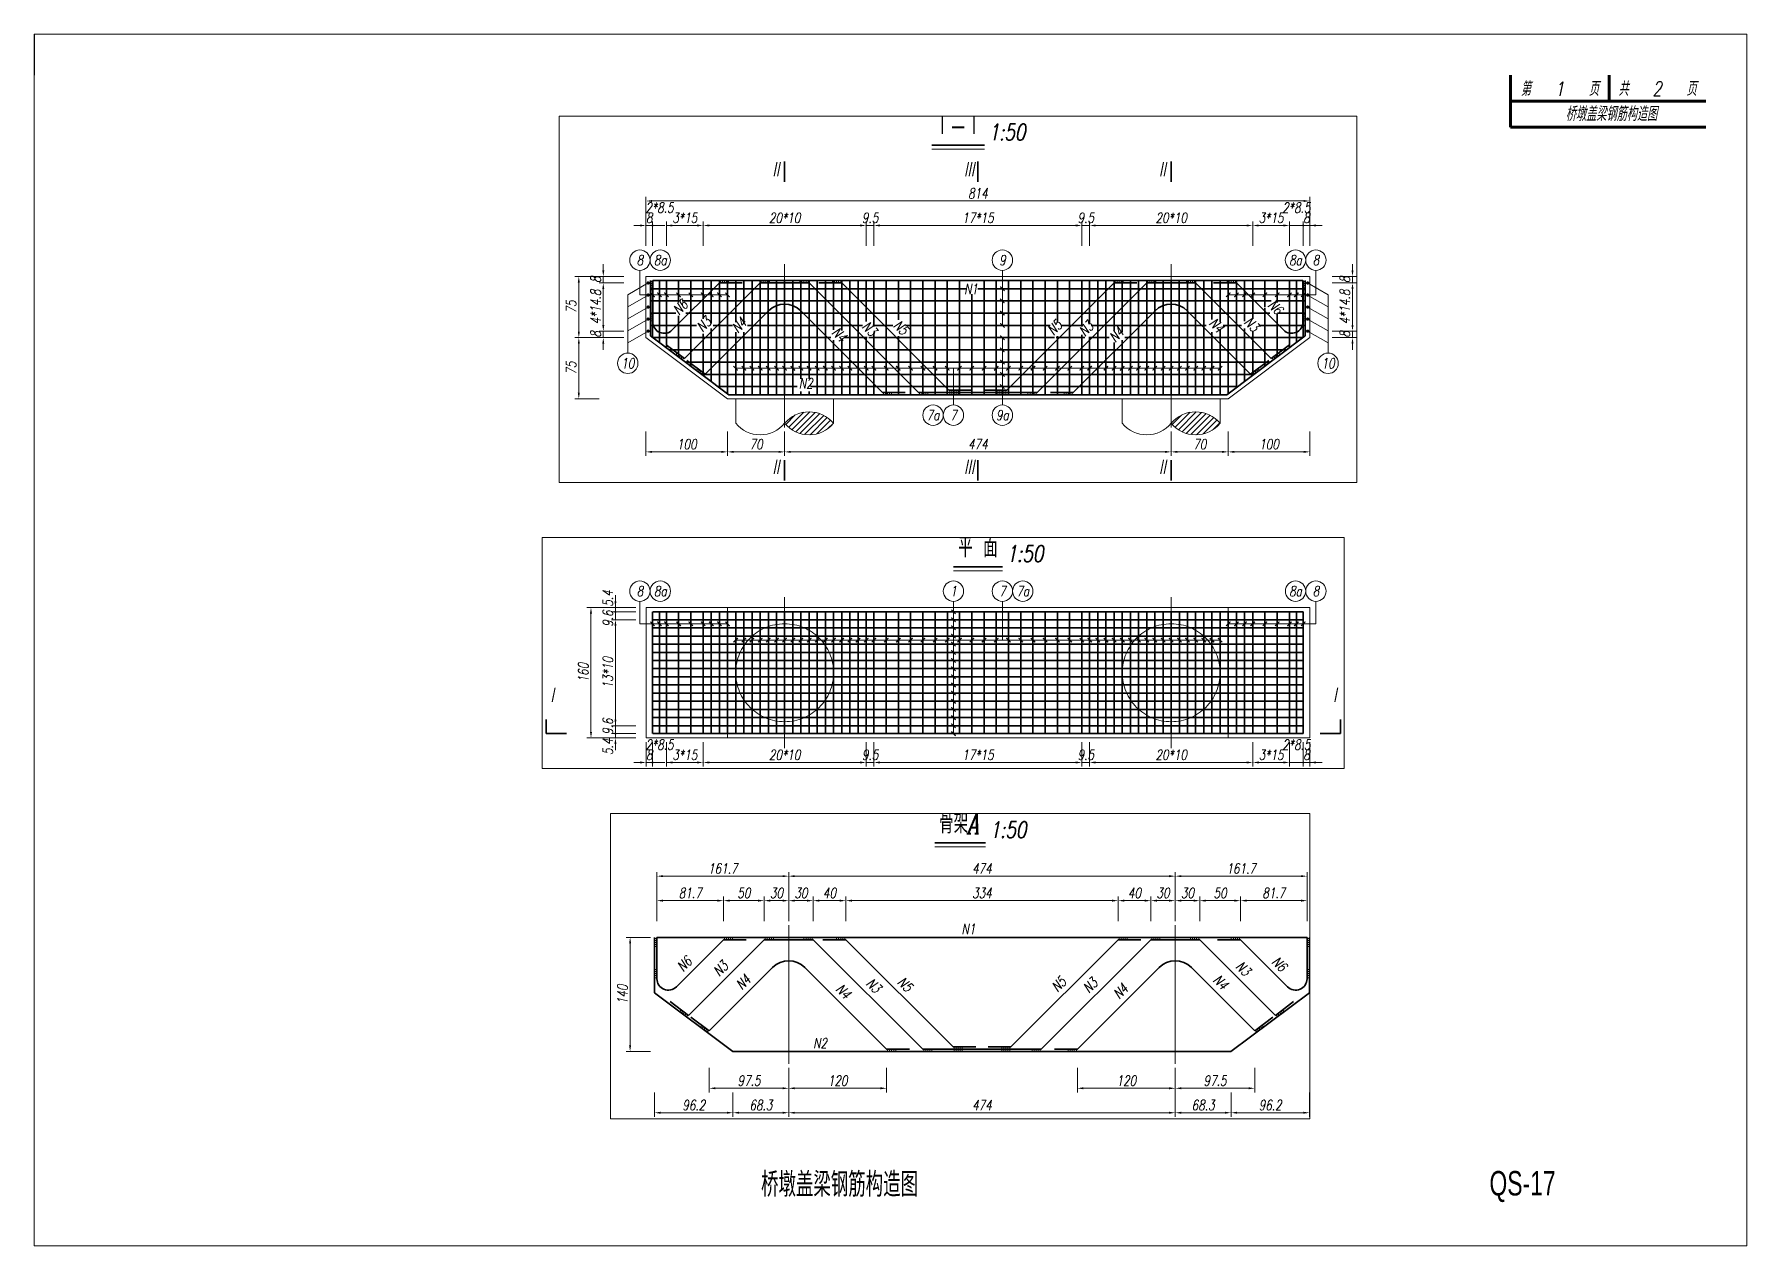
# Paper-space layout '盖梁钢筋构造图1' of a CAD drawing. Extents: x -5 to 415, y -3 to 294.
# The model-space entities are those that its viewports show. They can reach past a viewport. Long polylines and large blocks are cut down to what shows.
import ezdxf
from ezdxf.enums import TextEntityAlignment as Align

# ---------------------------------------------------------------- set-up
doc = ezdxf.new("R2010")
doc.units = 0
doc.linetypes.add('CENTER', pattern=[50.8, 31.75, -6.35, 6.35, -6.35])
doc.linetypes.add('DASHED', pattern=[19.05, 12.7, -6.35])
doc.layers.add('TXT', color=7, linetype='Continuous')
for name, color, linetype, lineweight in [('图框', 5, 'Continuous', 60), ('填充', 4, 'Continuous', 15), ('外框_TK', 7, 'Continuous', 15), ('工作线', 1, 'Continuous', 35), ('文字', 7, 'Continuous', 15), ('构造', 7, 'Continuous', 20), ('构造虚线', 6, 'DASHED', 20), ('标注', 3, 'Continuous', 15), ('轴线', 2, 'CENTER', 15), ('钢筋', 1, 'Continuous', 35)]:
    doc.layers.add(name, color=color, linetype=linetype, lineweight=lineweight)
doc.layers.add('视口', color=5, linetype='DASHED', lineweight=15, plot=False)
doc.styles.add('宋体', font='fsdb_e.shx', dxfattribs={"width": 0.75, "bigfont": 'fsdb.shx'})
doc.styles.add('标注', font='italc1.shx', dxfattribs={"width": 0.75, "bigfont": 'fsdb.shx'})
doc.dimstyles.new('DimStyle50', dxfattribs={"dimtxt": 125, "dimasz": 75, "dimexe": 50, "dimexo": 50, "dimgap": 31.25, "dimtad": 1, "dimdec": 1, "dimlfac": 0.1, "dimdsep": 46, "dimtxsty": '标注', "dimsah": 1, "dimcen": 0, "dimclrd": 256, "dimclre": 256, "dimclrt": 256, "dimadec": 1, "dimazin": 2, "dimtfac": 1, "dimtdec": 4, "dimtmove": 2, "dimatfit": 3, "dimfxl": 1, "dimtolj": 1, "dimtzin": 0, "dimlwd": -1, "dimlwe": -1, "dimarcsym": 0})

psp = doc.layouts.new('盖梁钢筋构造图1')

# ---------------------------------------------------------------- texts
at = {"layer": 'TXT', "color": 0, "style": '宋体', "width": 0.7}
psp.add_text('QS-17', height=6, dxfattribs=at).set_placement((351.9, 9.32))
at = {"layer": '图框', "color": 6, "style": '标注', "width": 0.75}
for s, p in [('第   1   页', (369.15, 280.81)), ('共   2   页', (393.11, 280.81)), ('桥墩盖梁钢筋构造图', (381.79, 274.67))]:
    psp.add_text(s, height=3.5, dxfattribs=at).set_placement(p, align=Align.MIDDLE)
at = {"layer": '图框', "color": 0, "style": '标注', "width": 0.75}
psp.add_text('桥墩盖梁钢筋构造图', height=6, dxfattribs=at).set_placement((192.5, 9), align=Align.CENTER)

msp = doc.modelspace()

# ---------------------------------------------------------------- texts
at = {"layer": '文字', "style": '标注', "width": 0.75}
for s, p in [('Ⅰ-Ⅰ', (13325, 18634.95)), ('平 面', (13750, 13698.53)), ('骨架A', (13325, 10421.48))]:
    msp.add_text(s, height=250, dxfattribs=at).set_placement(p, align=Align.BOTTOM_CENTER)
for s, p in [('1:50', (13699.55, 18594.95)), ('1:50', (14101.12, 13658.53)), ('Ⅰ', (8455, 11922.53)), ('1:50', (13686.16, 10381.48))]:
    msp.add_text(s, height=200, dxfattribs=at).set_placement(p, align=Align.BOTTOM_LEFT)
for s, p in [('Ⅱ', (11157.19, 18394.95)), ('Ⅲ', (13527.19, 18394.95)), ('Ⅱ', (15897.19, 18394.95))]:
    msp.add_text(s, height=200, dxfattribs=at).set_placement(p, align=Align.TOP_RIGHT)
for s, p in [('Ⅱ', (11157.19, 14485.58)), ('Ⅲ', (13527.19, 14485.58)), ('Ⅱ', (15897.19, 14485.58)), ('Ⅰ', (18195, 11922.53))]:
    msp.add_text(s, height=200, dxfattribs=at).set_placement(p, align=Align.BOTTOM_RIGHT)
at = {"layer": '标注', "style": '标注', "width": 0.75}
for s, p in [('8', (9422.19, 17185.58)), ('8a', (9672.19, 17185.58)), ('9', (13867.19, 17185.58)), ('8a', (17462.19, 17185.58)), ('8', (17712.19, 17185.58)), ('10', (9273.44, 15921.24)), ('10', (17860.94, 15921.24)), ('7a', (13017.19, 15285.58)), ('7', (13267.19, 15285.58)), ('9a', (13867.19, 15285.58)), ('8', (9605, 13358.53)), ('8a', (9855, 13358.53)), ('1', (13450, 13358.53)), ('7', (14050, 13358.53)), ('7a', (14300, 13358.53)), ('8a', (17645, 13358.53)), ('8', (17895, 13358.53))]:
    msp.add_text(s, height=125, dxfattribs=at).set_placement(p, align=Align.MIDDLE_CENTER)
msp.add_text('N1', height=125, dxfattribs=at).set_placement((13567.19, 16895.58), align=Align.TOP_RIGHT)
for s, rotation, p in [('N6', 45, (9988.89, 16538.88)), ('N6', -45, (17145.49, 16538.88)), ('N3', 45, (10278.36, 16328.35)), ('N4', 45, (10709.93, 16316.72)), ('N3', -45, (12168.79, 16275.58)), ('N5', -45, (12554.59, 16289.78)), ('N5', 45, (14579.79, 16289.78)), ('N3', 45, (14965.59, 16275.58)), ('N4', -45, (16424.44, 16316.72)), ('N3', -45, (16856.01, 16328.35)), ('N4', -45, (11797.19, 16203.98)), ('N4', 45, (15337.19, 16203.98)), ('N6', 45, (10013.89, 8825.4)), ('N3', 45, (10458.3, 8769.82)), ('N3', -45, (16726.07, 8769.82)), ('N6', -45, (17170.49, 8825.4)), ('N4', 45, (10734.93, 8603.24)), ('N4', -45, (11822.19, 8490.5)), ('N3', -45, (12193.79, 8562.1)), ('N5', -45, (12579.59, 8576.3)), ('N5', 45, (14604.79, 8576.3)), ('N3', 45, (14990.59, 8562.1)), ('N4', 45, (15362.19, 8490.5)), ('N4', -45, (16449.44, 8603.24))]:
    msp.add_text(s, height=125, rotation=rotation, dxfattribs=at).set_placement(p, align=Align.BOTTOM_CENTER)
msp.add_text('N2', height=125, dxfattribs=at).set_placement((11372.19, 15575.58), align=Align.BOTTOM_LEFT)
for s, p in [('N1', (13342.19, 9262.1)), ('N2', (11522.19, 7862.1))]:
    msp.add_text(s, height=125, dxfattribs=at).set_placement(p)

# ---------------------------------------------------------------- blocks, each defined once
blk = doc.blocks.new('Dot_User')
blk.add_line((0, 0), (-1, 0))
at = {"layer": '标注', "const_width": 0.1653, "flags": 128}
blk.add_lwpolyline([(-0.08265, 0, 1), (0.08265, 0, 1)], format="xyb", close=True, dxfattribs=at)
blk = doc.blocks.new('*D3')
at = {"layer": 'Defpoints', "color": 0}
for p in [(9680, 11558.52576), (9760, 11558.52576), (9760, 11258.52576)]:
    blk.add_point(p, dxfattribs=at)
at = {"layer": '标注'}
for p, q in [((9680, 11508.52576), (9680, 11208.52576)), ((9760, 11508.52576), (9760, 11208.52576)), ((9605, 11258.52576), (9530, 11258.52576)), ((9680, 11258.52576), (9760, 11258.52576)), ((9835, 11258.52576), (9910, 11258.52576))]:
    blk.add_line(p, q, dxfattribs=at)
blk.add_solid([(9605, 11271.02576), (9605, 11246.02576), (9680, 11258.52576)], dxfattribs=at)
at = {"layer": '标注', "xscale": 75, "yscale": 75, "zscale": 75, "rotation": 180}
blk.add_blockref('Dot_User', (9760, 11258.52576), dxfattribs=at)
at = {"layer": '标注', "insert": (9720, 11352.27676), "char_height": 125, "attachment_point": 5, "style": '标注'}
blk.add_mtext('\\A1;8', dxfattribs=at)
blk = doc.blocks.new('*D4')
at = {"layer": 'Defpoints', "color": 0}
for p in [(9760, 11558.52576), (9930, 11558.52576), (9930, 11258.52576)]:
    blk.add_point(p, dxfattribs=at)
at = {"layer": '标注'}
for p, q in [((9760, 11508.52576), (9760, 11208.52576)), ((9930, 11508.52576), (9930, 11208.52576)), ((9930, 11258.52576), (10080, 11258.52576)), ((10080, 11258.52576), (10005, 11258.52576))]:
    blk.add_line(p, q, dxfattribs=at)
blk.add_solid([(10005, 11271.02576), (10005, 11246.02576), (9930, 11258.52576)], dxfattribs=at)
at = {"layer": '标注', "insert": (9845, 11477.27676), "char_height": 125, "attachment_point": 5, "style": '标注'}
blk.add_mtext('\\A1;2*8.5', dxfattribs=at)
blk = doc.blocks.new('*D5')
at = {"layer": 'Defpoints', "color": 0}
for p in [(9930, 11558.52576), (10380, 11558.52576), (10380, 11258.52576)]:
    blk.add_point(p, dxfattribs=at)
at = {"layer": '标注'}
for p, q in [((9930, 11508.52576), (9930, 11208.52576)), ((10380, 11508.52576), (10380, 11208.52576)), ((10005, 11258.52576), (10305, 11258.52576))]:
    blk.add_line(p, q, dxfattribs=at)
for points in [[(10005, 11271.02576), (10005, 11246.02576), (9930, 11258.52576)], [(10305, 11271.02576), (10305, 11246.02576), (10380, 11258.52576)]]:
    blk.add_solid(points, dxfattribs=at)
at = {"layer": '标注', "insert": (10155, 11352.27676), "char_height": 125, "attachment_point": 5, "style": '标注'}
blk.add_mtext('\\A1;3*15', dxfattribs=at)
blk = doc.blocks.new('*D6')
at = {"layer": 'Defpoints', "color": 0}
for p in [(10380, 11558.52576), (12380, 11558.52576), (12380, 11258.52576)]:
    blk.add_point(p, dxfattribs=at)
at = {"layer": '标注'}
for p, q in [((10380, 11508.52576), (10380, 11208.52576)), ((12380, 11508.52576), (12380, 11208.52576)), ((10455, 11258.52576), (12305, 11258.52576))]:
    blk.add_line(p, q, dxfattribs=at)
for points in [[(10455, 11271.02576), (10455, 11246.02576), (10380, 11258.52576)], [(12305, 11271.02576), (12305, 11246.02576), (12380, 11258.52576)]]:
    blk.add_solid(points, dxfattribs=at)
at = {"layer": '标注', "insert": (11380, 11352.27676), "char_height": 125, "attachment_point": 5, "style": '标注'}
blk.add_mtext('\\A1;20*10', dxfattribs=at)
blk = doc.blocks.new('*D7')
at = {"layer": 'Defpoints', "color": 0}
for p in [(12380, 11558.52576), (12475, 11558.52576), (12475, 11258.52576)]:
    blk.add_point(p, dxfattribs=at)
at = {"layer": '标注'}
for p, q in [((12380, 11508.52576), (12380, 11208.52576)), ((12475, 11508.52576), (12475, 11208.52576)), ((12305, 11258.52576), (12230, 11258.52576)), ((12380, 11258.52576), (12475, 11258.52576)), ((12550, 11258.52576), (12625, 11258.52576))]:
    blk.add_line(p, q, dxfattribs=at)
for points in [[(12305, 11271.02576), (12305, 11246.02576), (12380, 11258.52576)], [(12550, 11271.02576), (12550, 11246.02576), (12475, 11258.52576)]]:
    blk.add_solid(points, dxfattribs=at)
at = {"layer": '标注', "insert": (12427.5, 11352.27676), "char_height": 125, "attachment_point": 5, "style": '标注'}
blk.add_mtext('\\A1;9.5', dxfattribs=at)
blk = doc.blocks.new('*D8')
at = {"layer": 'Defpoints', "color": 0}
for p in [(12475, 11558.52576), (15025, 11558.52576), (15025, 11258.52576)]:
    blk.add_point(p, dxfattribs=at)
at = {"layer": '标注'}
for p, q in [((12475, 11508.52576), (12475, 11208.52576)), ((15025, 11508.52576), (15025, 11208.52576)), ((12550, 11258.52576), (14950, 11258.52576))]:
    blk.add_line(p, q, dxfattribs=at)
for points in [[(12550, 11271.02576), (12550, 11246.02576), (12475, 11258.52576)], [(14950, 11271.02576), (14950, 11246.02576), (15025, 11258.52576)]]:
    blk.add_solid(points, dxfattribs=at)
at = {"layer": '标注', "insert": (13750, 11352.27676), "char_height": 125, "attachment_point": 5, "style": '标注'}
blk.add_mtext('\\A1;17*15', dxfattribs=at)
blk = doc.blocks.new('*D9')
at = {"layer": 'Defpoints', "color": 0}
for p in [(15025, 11558.52576), (15120, 11558.52576), (15120, 11258.52576)]:
    blk.add_point(p, dxfattribs=at)
at = {"layer": '标注'}
for p, q in [((15025, 11508.52576), (15025, 11208.52576)), ((15120, 11508.52576), (15120, 11208.52576)), ((14950, 11258.52576), (14875, 11258.52576)), ((15025, 11258.52576), (15120, 11258.52576)), ((15195, 11258.52576), (15270, 11258.52576))]:
    blk.add_line(p, q, dxfattribs=at)
for points in [[(14950, 11271.02576), (14950, 11246.02576), (15025, 11258.52576)], [(15195, 11271.02576), (15195, 11246.02576), (15120, 11258.52576)]]:
    blk.add_solid(points, dxfattribs=at)
at = {"layer": '标注', "insert": (15072.5, 11352.27676), "char_height": 125, "attachment_point": 5, "style": '标注'}
blk.add_mtext('\\A1;9.5', dxfattribs=at)
blk = doc.blocks.new('*D10')
at = {"layer": 'Defpoints', "color": 0}
for p in [(15120, 11558.52576), (17120, 11558.52576), (17120, 11258.52576)]:
    blk.add_point(p, dxfattribs=at)
at = {"layer": '标注'}
for p, q in [((15120, 11508.52576), (15120, 11208.52576)), ((17120, 11508.52576), (17120, 11208.52576)), ((15195, 11258.52576), (17045, 11258.52576))]:
    blk.add_line(p, q, dxfattribs=at)
for points in [[(15195, 11271.02576), (15195, 11246.02576), (15120, 11258.52576)], [(17045, 11271.02576), (17045, 11246.02576), (17120, 11258.52576)]]:
    blk.add_solid(points, dxfattribs=at)
at = {"layer": '标注', "insert": (16120, 11352.27676), "char_height": 125, "attachment_point": 5, "style": '标注'}
blk.add_mtext('\\A1;20*10', dxfattribs=at)
blk = doc.blocks.new('*D11')
at = {"layer": 'Defpoints', "color": 0}
for p in [(17120, 11558.52576), (17570, 11558.52576), (17570, 11258.52576)]:
    blk.add_point(p, dxfattribs=at)
at = {"layer": '标注'}
for p, q in [((17120, 11508.52576), (17120, 11208.52576)), ((17570, 11508.52576), (17570, 11208.52576)), ((17195, 11258.52576), (17495, 11258.52576))]:
    blk.add_line(p, q, dxfattribs=at)
for points in [[(17195, 11271.02576), (17195, 11246.02576), (17120, 11258.52576)], [(17495, 11271.02576), (17495, 11246.02576), (17570, 11258.52576)]]:
    blk.add_solid(points, dxfattribs=at)
at = {"layer": '标注', "insert": (17345, 11352.27676), "char_height": 125, "attachment_point": 5, "style": '标注'}
blk.add_mtext('\\A1;3*15', dxfattribs=at)
blk = doc.blocks.new('*D12')
at = {"layer": 'Defpoints', "color": 0}
for p in [(17570, 11558.52576), (17740, 11558.52576), (17740, 11258.52576)]:
    blk.add_point(p, dxfattribs=at)
at = {"layer": '标注'}
for p, q in [((17570, 11508.52576), (17570, 11208.52576)), ((17740, 11508.52576), (17740, 11208.52576)), ((17495, 11258.52576), (17420, 11258.52576)), ((17570, 11258.52576), (17740, 11258.52576)), ((17815, 11258.52576), (17890, 11258.52576))]:
    blk.add_line(p, q, dxfattribs=at)
blk.add_solid([(17495, 11271.02576), (17495, 11246.02576), (17570, 11258.52576)], dxfattribs=at)
at = {"layer": '标注', "xscale": 75, "yscale": 75, "zscale": 75, "rotation": 180}
blk.add_blockref('Dot_User', (17740, 11258.52576), dxfattribs=at)
at = {"layer": '标注', "insert": (17655, 11477.27676), "char_height": 125, "attachment_point": 5, "style": '标注'}
blk.add_mtext('\\A1;2*8.5', dxfattribs=at)
blk = doc.blocks.new('*D13')
at = {"layer": 'Defpoints', "color": 0}
for p in [(17740, 11558.52576), (17820, 11558.52576), (17820, 11258.52576)]:
    blk.add_point(p, dxfattribs=at)
at = {"layer": '标注'}
for p, q in [((17740, 11508.52576), (17740, 11208.52576)), ((17820, 11508.52576), (17820, 11208.52576)), ((17820, 11258.52576), (17970, 11258.52576)), ((17970, 11258.52576), (17895, 11258.52576))]:
    blk.add_line(p, q, dxfattribs=at)
blk.add_solid([(17895, 11271.02576), (17895, 11246.02576), (17820, 11258.52576)], dxfattribs=at)
at = {"layer": '标注', "insert": (17780, 11352.27676), "char_height": 125, "attachment_point": 5, "style": '标注'}
blk.add_mtext('\\A1;8', dxfattribs=at)
blk = doc.blocks.new('*D34')
at = {"layer": 'Defpoints', "color": 0}
for p in [(9305, 11612.52576), (9605, 11612.52576), (9605, 11558.52576)]:
    blk.add_point(p, dxfattribs=at)
at = {"layer": '标注'}
for p, q in [((9305, 11687.52576), (9305, 11762.52576)), ((9555, 11612.52576), (9255, 11612.52576)), ((9555, 11558.52576), (9255, 11558.52576)), ((9305, 11558.52576), (9305, 11612.52576)), ((9305, 11483.52576), (9305, 11408.52576))]:
    blk.add_line(p, q, dxfattribs=at)
blk.add_solid([(9292.5, 11483.52576), (9317.5, 11483.52576), (9305, 11558.52576)], dxfattribs=at)
at = {"layer": '标注', "xscale": 75, "yscale": 75, "zscale": 75, "rotation": 270}
blk.add_blockref('Dot_User', (9305, 11612.52576), dxfattribs=at)
at = {"layer": '标注', "insert": (9211.249, 11449.820403), "char_height": 125, "attachment_point": 5, "rotation": 90, "style": '标注'}
blk.add_mtext('\\A1;5.4', dxfattribs=at)
blk = doc.blocks.new('*D35')
at = {"layer": 'Defpoints', "color": 0}
for p in [(9305, 11708.52576), (9605, 11708.52576), (9605, 11612.52576)]:
    blk.add_point(p, dxfattribs=at)
at = {"layer": '标注'}
for p, q in [((9305, 11858.52576), (9305, 11783.52576)), ((9305, 11708.52576), (9305, 11858.52576)), ((9555, 11708.52576), (9255, 11708.52576)), ((9555, 11612.52576), (9255, 11612.52576))]:
    blk.add_line(p, q, dxfattribs=at)
blk.add_solid([(9292.5, 11783.52576), (9317.5, 11783.52576), (9305, 11708.52576)], dxfattribs=at)
at = {"layer": '标注', "insert": (9211.249, 11696.231118), "char_height": 125, "attachment_point": 5, "rotation": 90, "style": '标注'}
blk.add_mtext('\\A1;9.6', dxfattribs=at)
blk = doc.blocks.new('*D36')
at = {"layer": 'Defpoints', "color": 0}
for p in [(9305, 13008.52576), (9605, 13008.52576), (9605, 11708.52576)]:
    blk.add_point(p, dxfattribs=at)
at = {"layer": '标注'}
for p, q in [((9555, 13008.52576), (9255, 13008.52576)), ((9305, 11783.52576), (9305, 12933.52576)), ((9555, 11708.52576), (9255, 11708.52576))]:
    blk.add_line(p, q, dxfattribs=at)
for points in [[(9292.5, 12933.52576), (9317.5, 12933.52576), (9305, 13008.52576)], [(9292.5, 11783.52576), (9317.5, 11783.52576), (9305, 11708.52576)]]:
    blk.add_solid(points, dxfattribs=at)
at = {"layer": '标注', "insert": (9211.25, 12358.52576), "char_height": 125, "attachment_point": 5, "rotation": 90, "style": '标注'}
blk.add_mtext('\\A1;13*10', dxfattribs=at)
blk = doc.blocks.new('*D37')
at = {"layer": 'Defpoints', "color": 0}
for p in [(9305, 13104.52576), (9605, 13104.52576), (9605, 13008.52576)]:
    blk.add_point(p, dxfattribs=at)
at = {"layer": '标注'}
for p, q in [((9305, 13179.52576), (9305, 13254.52576)), ((9555, 13104.52576), (9255, 13104.52576)), ((9305, 13008.52576), (9305, 13104.52576)), ((9555, 13008.52576), (9255, 13008.52576)), ((9305, 12933.52576), (9305, 12858.52576))]:
    blk.add_line(p, q, dxfattribs=at)
blk.add_solid([(9292.5, 12933.52576), (9317.5, 12933.52576), (9305, 13008.52576)], dxfattribs=at)
at = {"layer": '标注', "xscale": 75, "yscale": 75, "zscale": 75, "rotation": 270}
blk.add_blockref('Dot_User', (9305, 13104.52576), dxfattribs=at)
at = {"layer": '标注', "insert": (9211.249, 13020.820403), "char_height": 125, "attachment_point": 5, "rotation": 90, "style": '标注'}
blk.add_mtext('\\A1;9.6', dxfattribs=at)
blk = doc.blocks.new('*D38')
at = {"layer": 'Defpoints', "color": 0}
for p in [(9305, 13158.52576), (9605, 13158.52576), (9605, 13104.52576)]:
    blk.add_point(p, dxfattribs=at)
at = {"layer": '标注'}
for p, q in [((9305, 13233.52576), (9305, 13308.52576)), ((9555, 13158.52576), (9255, 13158.52576)), ((9555, 13104.52576), (9255, 13104.52576))]:
    blk.add_line(p, q, dxfattribs=at)
blk.add_solid([(9292.5, 13233.52576), (9317.5, 13233.52576), (9305, 13158.52576)], dxfattribs=at)
at = {"layer": '标注', "insert": (9211.249, 13267.231118), "char_height": 125, "attachment_point": 5, "rotation": 90, "style": '标注'}
blk.add_mtext('\\A1;5.4', dxfattribs=at)
blk = doc.blocks.new('*D39')
at = {"layer": 'Defpoints', "color": 0}
for p in [(9005, 13158.52576), (9305, 13158.52576), (9305, 11558.52576)]:
    blk.add_point(p, dxfattribs=at)
at = {"layer": '标注'}
for p, q in [((9255, 13158.52576), (8955, 13158.52576)), ((9005, 11633.52576), (9005, 13083.52576)), ((9255, 11558.52576), (8955, 11558.52576))]:
    blk.add_line(p, q, dxfattribs=at)
for points in [[(8992.5, 13083.52576), (9017.5, 13083.52576), (9005, 13158.52576)], [(8992.5, 11633.52576), (9017.5, 11633.52576), (9005, 11558.52576)]]:
    blk.add_solid(points, dxfattribs=at)
at = {"layer": '标注', "insert": (8911.25, 12358.52576), "char_height": 125, "attachment_point": 5, "rotation": 90, "style": '标注'}
blk.add_mtext('\\A1;160', dxfattribs=at)
blk = doc.blocks.new('*D57')
at = {"layer": 'Defpoints', "color": 0}
for p in [(9497.1875, 15135.57538), (10497.1875, 15135.57538), (10497.1875, 14835.57538)]:
    blk.add_point(p, dxfattribs=at)
at = {"layer": '标注'}
for p, q in [((9497.1875, 15085.57538), (9497.1875, 14785.57538)), ((10497.1875, 15085.57538), (10497.1875, 14785.57538)), ((9572.1875, 14835.57538), (10422.1875, 14835.57538))]:
    blk.add_line(p, q, dxfattribs=at)
for points in [[(9572.1875, 14848.07538), (9572.1875, 14823.07538), (9497.1875, 14835.57538)], [(10422.1875, 14848.07538), (10422.1875, 14823.07538), (10497.1875, 14835.57538)]]:
    blk.add_solid(points, dxfattribs=at)
at = {"layer": '标注', "insert": (9997.1875, 14929.32538), "char_height": 125, "attachment_point": 5, "style": '标注'}
blk.add_mtext('\\A1;100', dxfattribs=at)
blk = doc.blocks.new('*D58')
at = {"layer": 'Defpoints', "color": 0}
for p in [(10497.1875, 15135.57538), (11197.1875, 15135.57538), (11197.1875, 14835.57538)]:
    blk.add_point(p, dxfattribs=at)
at = {"layer": '标注'}
for p, q in [((10497.1875, 15085.57538), (10497.1875, 14785.57538)), ((11197.1875, 15085.57538), (11197.1875, 14785.57538)), ((10572.1875, 14835.57538), (11122.1875, 14835.57538))]:
    blk.add_line(p, q, dxfattribs=at)
for points in [[(10572.1875, 14848.07538), (10572.1875, 14823.07538), (10497.1875, 14835.57538)], [(11122.1875, 14848.07538), (11122.1875, 14823.07538), (11197.1875, 14835.57538)]]:
    blk.add_solid(points, dxfattribs=at)
at = {"layer": '标注', "insert": (10847.1875, 14929.32538), "char_height": 125, "attachment_point": 5, "style": '标注'}
blk.add_mtext('\\A1;70', dxfattribs=at)
blk = doc.blocks.new('*D59')
at = {"layer": 'Defpoints', "color": 0}
for p in [(11197.1875, 15135.57538), (15937.1875, 15135.57538), (15937.1875, 14835.57538)]:
    blk.add_point(p, dxfattribs=at)
at = {"layer": '标注'}
for p, q in [((11197.1875, 15085.57538), (11197.1875, 14785.57538)), ((15937.1875, 15085.57538), (15937.1875, 14785.57538)), ((11272.1875, 14835.57538), (15862.1875, 14835.57538))]:
    blk.add_line(p, q, dxfattribs=at)
for points in [[(11272.1875, 14848.07538), (11272.1875, 14823.07538), (11197.1875, 14835.57538)], [(15862.1875, 14848.07538), (15862.1875, 14823.07538), (15937.1875, 14835.57538)]]:
    blk.add_solid(points, dxfattribs=at)
at = {"layer": '标注', "insert": (13567.1875, 14929.32538), "char_height": 125, "attachment_point": 5, "style": '标注'}
blk.add_mtext('\\A1;474', dxfattribs=at)
blk = doc.blocks.new('*D60')
at = {"layer": 'Defpoints', "color": 0}
for p in [(15937.1875, 15135.57538), (16637.1875, 15135.57538), (16637.1875, 14835.57538)]:
    blk.add_point(p, dxfattribs=at)
at = {"layer": '标注'}
for p, q in [((15937.1875, 15085.57538), (15937.1875, 14785.57538)), ((16637.1875, 15085.57538), (16637.1875, 14785.57538)), ((16012.1875, 14835.57538), (16562.1875, 14835.57538))]:
    blk.add_line(p, q, dxfattribs=at)
for points in [[(16012.1875, 14848.07538), (16012.1875, 14823.07538), (15937.1875, 14835.57538)], [(16562.1875, 14848.07538), (16562.1875, 14823.07538), (16637.1875, 14835.57538)]]:
    blk.add_solid(points, dxfattribs=at)
at = {"layer": '标注', "insert": (16287.1875, 14929.32538), "char_height": 125, "attachment_point": 5, "style": '标注'}
blk.add_mtext('\\A1;70', dxfattribs=at)
blk = doc.blocks.new('*D61')
at = {"layer": 'Defpoints', "color": 0}
for p in [(16637.1875, 15135.57538), (17637.1875, 15135.57538), (17637.1875, 14835.57538)]:
    blk.add_point(p, dxfattribs=at)
at = {"layer": '标注'}
for p, q in [((16637.1875, 15085.57538), (16637.1875, 14785.57538)), ((17637.1875, 15085.57538), (17637.1875, 14785.57538)), ((16712.1875, 14835.57538), (17562.1875, 14835.57538))]:
    blk.add_line(p, q, dxfattribs=at)
for points in [[(16712.1875, 14848.07538), (16712.1875, 14823.07538), (16637.1875, 14835.57538)], [(17562.1875, 14848.07538), (17562.1875, 14823.07538), (17637.1875, 14835.57538)]]:
    blk.add_solid(points, dxfattribs=at)
at = {"layer": '标注', "insert": (17137.1875, 14929.32538), "char_height": 125, "attachment_point": 5, "style": '标注'}
blk.add_mtext('\\A1;100', dxfattribs=at)
blk = doc.blocks.new('*D62')
at = {"layer": 'Defpoints', "color": 0}
for p in [(9577.1875, 17610.57538), (9497.1875, 17310.57538), (9577.1875, 17310.57538)]:
    blk.add_point(p, dxfattribs=at)
at = {"layer": '标注'}
for p, q in [((9497.1875, 17360.57538), (9497.1875, 17660.57538)), ((9577.1875, 17360.57538), (9577.1875, 17660.57538)), ((9422.1875, 17610.57538), (9347.1875, 17610.57538)), ((9497.1875, 17610.57538), (9577.1875, 17610.57538)), ((9652.1875, 17610.57538), (9727.1875, 17610.57538))]:
    blk.add_line(p, q, dxfattribs=at)
blk.add_solid([(9422.1875, 17623.07538), (9422.1875, 17598.07538), (9497.1875, 17610.57538)], dxfattribs=at)
at = {"layer": '标注', "xscale": 75, "yscale": 75, "zscale": 75, "rotation": 180}
blk.add_blockref('Dot_User', (9577.1875, 17610.57538), dxfattribs=at)
at = {"layer": '标注', "insert": (9537.1875, 17704.32638), "char_height": 125, "attachment_point": 5, "style": '标注'}
blk.add_mtext('\\A1;8', dxfattribs=at)
blk = doc.blocks.new('*D63')
at = {"layer": 'Defpoints', "color": 0}
for p in [(9747.1875, 17610.57538), (9577.1875, 17310.57538), (9747.1875, 17310.57538)]:
    blk.add_point(p, dxfattribs=at)
at = {"layer": '标注'}
for p, q in [((9577.1875, 17360.57538), (9577.1875, 17660.57538)), ((9747.1875, 17360.57538), (9747.1875, 17660.57538)), ((9747.1875, 17610.57538), (9897.1875, 17610.57538)), ((9897.1875, 17610.57538), (9822.1875, 17610.57538))]:
    blk.add_line(p, q, dxfattribs=at)
blk.add_solid([(9822.1875, 17623.07538), (9822.1875, 17598.07538), (9747.1875, 17610.57538)], dxfattribs=at)
at = {"layer": '标注', "insert": (9662.1875, 17829.32638), "char_height": 125, "attachment_point": 5, "style": '标注'}
blk.add_mtext('\\A1;2*8.5', dxfattribs=at)
blk = doc.blocks.new('*D64')
at = {"layer": 'Defpoints', "color": 0}
for p in [(10197.1875, 17610.57538), (9747.1875, 17310.57538), (10197.1875, 17310.57538)]:
    blk.add_point(p, dxfattribs=at)
at = {"layer": '标注'}
for p, q in [((9747.1875, 17360.57538), (9747.1875, 17660.57538)), ((10197.1875, 17360.57538), (10197.1875, 17660.57538)), ((9822.1875, 17610.57538), (10122.1875, 17610.57538))]:
    blk.add_line(p, q, dxfattribs=at)
for points in [[(9822.1875, 17623.07538), (9822.1875, 17598.07538), (9747.1875, 17610.57538)], [(10122.1875, 17623.07538), (10122.1875, 17598.07538), (10197.1875, 17610.57538)]]:
    blk.add_solid(points, dxfattribs=at)
at = {"layer": '标注', "insert": (9972.1875, 17704.32538), "char_height": 125, "attachment_point": 5, "style": '标注'}
blk.add_mtext('\\A1;3*15', dxfattribs=at)
blk = doc.blocks.new('*D65')
at = {"layer": 'Defpoints', "color": 0}
for p in [(12197.1875, 17610.57538), (10197.1875, 17310.57538), (12197.1875, 17310.57538)]:
    blk.add_point(p, dxfattribs=at)
at = {"layer": '标注'}
for p, q in [((10197.1875, 17360.57538), (10197.1875, 17660.57538)), ((12197.1875, 17360.57538), (12197.1875, 17660.57538)), ((10272.1875, 17610.57538), (12122.1875, 17610.57538))]:
    blk.add_line(p, q, dxfattribs=at)
for points in [[(10272.1875, 17623.07538), (10272.1875, 17598.07538), (10197.1875, 17610.57538)], [(12122.1875, 17623.07538), (12122.1875, 17598.07538), (12197.1875, 17610.57538)]]:
    blk.add_solid(points, dxfattribs=at)
at = {"layer": '标注', "insert": (11197.1875, 17704.32538), "char_height": 125, "attachment_point": 5, "style": '标注'}
blk.add_mtext('\\A1;20*10', dxfattribs=at)
blk = doc.blocks.new('*D66')
at = {"layer": 'Defpoints', "color": 0}
for p in [(12292.1875, 17610.57538), (12197.1875, 17310.57538), (12292.1875, 17310.57538)]:
    blk.add_point(p, dxfattribs=at)
at = {"layer": '标注'}
for p, q in [((12197.1875, 17360.57538), (12197.1875, 17660.57538)), ((12292.1875, 17360.57538), (12292.1875, 17660.57538)), ((12122.1875, 17610.57538), (12047.1875, 17610.57538)), ((12197.1875, 17610.57538), (12292.1875, 17610.57538)), ((12367.1875, 17610.57538), (12442.1875, 17610.57538))]:
    blk.add_line(p, q, dxfattribs=at)
for points in [[(12122.1875, 17623.07538), (12122.1875, 17598.07538), (12197.1875, 17610.57538)], [(12367.1875, 17623.07538), (12367.1875, 17598.07538), (12292.1875, 17610.57538)]]:
    blk.add_solid(points, dxfattribs=at)
at = {"layer": '标注', "insert": (12244.6875, 17704.32638), "char_height": 125, "attachment_point": 5, "style": '标注'}
blk.add_mtext('\\A1;9.5', dxfattribs=at)
blk = doc.blocks.new('*D67')
at = {"layer": 'Defpoints', "color": 0}
for p in [(14842.1875, 17610.57538), (12292.1875, 17310.57538), (14842.1875, 17310.57538)]:
    blk.add_point(p, dxfattribs=at)
at = {"layer": '标注'}
for p, q in [((12292.1875, 17360.57538), (12292.1875, 17660.57538)), ((14842.1875, 17360.57538), (14842.1875, 17660.57538)), ((12367.1875, 17610.57538), (14767.1875, 17610.57538))]:
    blk.add_line(p, q, dxfattribs=at)
for points in [[(12367.1875, 17623.07538), (12367.1875, 17598.07538), (12292.1875, 17610.57538)], [(14767.1875, 17623.07538), (14767.1875, 17598.07538), (14842.1875, 17610.57538)]]:
    blk.add_solid(points, dxfattribs=at)
at = {"layer": '标注', "insert": (13567.1875, 17704.32538), "char_height": 125, "attachment_point": 5, "style": '标注'}
blk.add_mtext('\\A1;17*15', dxfattribs=at)
blk = doc.blocks.new('*D68')
at = {"layer": 'Defpoints', "color": 0}
for p in [(14937.1875, 17610.57538), (14842.1875, 17310.57538), (14937.1875, 17310.57538)]:
    blk.add_point(p, dxfattribs=at)
at = {"layer": '标注'}
for p, q in [((14842.1875, 17360.57538), (14842.1875, 17660.57538)), ((14937.1875, 17360.57538), (14937.1875, 17660.57538)), ((14767.1875, 17610.57538), (14692.1875, 17610.57538)), ((14842.1875, 17610.57538), (14937.1875, 17610.57538)), ((15012.1875, 17610.57538), (15087.1875, 17610.57538))]:
    blk.add_line(p, q, dxfattribs=at)
for points in [[(14767.1875, 17623.07538), (14767.1875, 17598.07538), (14842.1875, 17610.57538)], [(15012.1875, 17623.07538), (15012.1875, 17598.07538), (14937.1875, 17610.57538)]]:
    blk.add_solid(points, dxfattribs=at)
at = {"layer": '标注', "insert": (14889.6875, 17704.32638), "char_height": 125, "attachment_point": 5, "style": '标注'}
blk.add_mtext('\\A1;9.5', dxfattribs=at)
blk = doc.blocks.new('*D69')
at = {"layer": 'Defpoints', "color": 0}
for p in [(16937.1875, 17610.57538), (14937.1875, 17310.57538), (16937.1875, 17310.57538)]:
    blk.add_point(p, dxfattribs=at)
at = {"layer": '标注'}
for p, q in [((14937.1875, 17360.57538), (14937.1875, 17660.57538)), ((16937.1875, 17360.57538), (16937.1875, 17660.57538)), ((15012.1875, 17610.57538), (16862.1875, 17610.57538))]:
    blk.add_line(p, q, dxfattribs=at)
for points in [[(15012.1875, 17623.07538), (15012.1875, 17598.07538), (14937.1875, 17610.57538)], [(16862.1875, 17623.07538), (16862.1875, 17598.07538), (16937.1875, 17610.57538)]]:
    blk.add_solid(points, dxfattribs=at)
at = {"layer": '标注', "insert": (15937.1875, 17704.32538), "char_height": 125, "attachment_point": 5, "style": '标注'}
blk.add_mtext('\\A1;20*10', dxfattribs=at)
blk = doc.blocks.new('*D70')
at = {"layer": 'Defpoints', "color": 0}
for p in [(17387.1875, 17610.57538), (16937.1875, 17310.57538), (17387.1875, 17310.57538)]:
    blk.add_point(p, dxfattribs=at)
at = {"layer": '标注'}
for p, q in [((16937.1875, 17360.57538), (16937.1875, 17660.57538)), ((17387.1875, 17360.57538), (17387.1875, 17660.57538)), ((17012.1875, 17610.57538), (17312.1875, 17610.57538))]:
    blk.add_line(p, q, dxfattribs=at)
for points in [[(17012.1875, 17623.07538), (17012.1875, 17598.07538), (16937.1875, 17610.57538)], [(17312.1875, 17623.07538), (17312.1875, 17598.07538), (17387.1875, 17610.57538)]]:
    blk.add_solid(points, dxfattribs=at)
at = {"layer": '标注', "insert": (17162.1875, 17704.32538), "char_height": 125, "attachment_point": 5, "style": '标注'}
blk.add_mtext('\\A1;3*15', dxfattribs=at)
blk = doc.blocks.new('*D71')
at = {"layer": 'Defpoints', "color": 0}
for p in [(17557.1875, 17610.57538), (17387.1875, 17310.57538), (17557.1875, 17310.57538)]:
    blk.add_point(p, dxfattribs=at)
at = {"layer": '标注'}
for p, q in [((17387.1875, 17360.57538), (17387.1875, 17660.57538)), ((17557.1875, 17360.57538), (17557.1875, 17660.57538)), ((17312.1875, 17610.57538), (17237.1875, 17610.57538)), ((17387.1875, 17610.57538), (17557.1875, 17610.57538)), ((17632.1875, 17610.57538), (17707.1875, 17610.57538))]:
    blk.add_line(p, q, dxfattribs=at)
blk.add_solid([(17312.1875, 17623.07538), (17312.1875, 17598.07538), (17387.1875, 17610.57538)], dxfattribs=at)
at = {"layer": '标注', "xscale": 75, "yscale": 75, "zscale": 75, "rotation": 180}
blk.add_blockref('Dot_User', (17557.1875, 17610.57538), dxfattribs=at)
at = {"layer": '标注', "insert": (17472.1875, 17829.32638), "char_height": 125, "attachment_point": 5, "style": '标注'}
blk.add_mtext('\\A1;2*8.5', dxfattribs=at)
blk = doc.blocks.new('*D72')
at = {"layer": 'Defpoints', "color": 0}
for p in [(17637.1875, 17610.57538), (17557.1875, 17310.57538), (17637.1875, 17310.57538)]:
    blk.add_point(p, dxfattribs=at)
at = {"layer": '标注'}
for p, q in [((17557.1875, 17360.57538), (17557.1875, 17660.57538)), ((17637.1875, 17360.57538), (17637.1875, 17660.57538)), ((17637.1875, 17610.57538), (17787.1875, 17610.57538)), ((17787.1875, 17610.57538), (17712.1875, 17610.57538))]:
    blk.add_line(p, q, dxfattribs=at)
blk.add_solid([(17712.1875, 17623.07538), (17712.1875, 17598.07538), (17637.1875, 17610.57538)], dxfattribs=at)
at = {"layer": '标注', "insert": (17597.1875, 17704.32638), "char_height": 125, "attachment_point": 5, "style": '标注'}
blk.add_mtext('\\A1;8', dxfattribs=at)
blk = doc.blocks.new('*D73')
at = {"layer": 'Defpoints', "color": 0}
for p in [(17637, 17911), (9497, 17611), (17637, 17611)]:
    blk.add_point(p, dxfattribs=at)
at = {"layer": '标注'}
for p, q in [((9497, 17661), (9497, 17961)), ((9572, 17911), (17562, 17911)), ((17637, 17661), (17637, 17961))]:
    blk.add_line(p, q, dxfattribs=at)
for points in [[(9572, 17923), (9572, 17898), (9497, 17911)], [(17562, 17923), (17562, 17898), (17637, 17911)]]:
    blk.add_solid(points, dxfattribs=at)
at = {"layer": '标注', "insert": (13567, 18004), "char_height": 125, "attachment_point": 5, "style": '标注'}
blk.add_mtext('\\A1;814', dxfattribs=at)
blk = doc.blocks.new('*D74')
at = {"layer": 'Defpoints', "color": 0}
for p in [(8973.4375, 16315.57538), (9273.4375, 16315.57538), (9273.4375, 16235.57538)]:
    blk.add_point(p, dxfattribs=at)
at = {"layer": '标注'}
for p, q in [((8973.4375, 16390.57538), (8973.4375, 16465.57538)), ((9223.4375, 16315.57538), (8923.4375, 16315.57538)), ((9223.4375, 16235.57538), (8923.4375, 16235.57538)), ((8973.4375, 16235.57538), (8973.4375, 16315.57538)), ((8973.4375, 16160.57538), (8973.4375, 16085.57538))]:
    blk.add_line(p, q, dxfattribs=at)
for points in [[(8960.9375, 16390.57538), (8985.9375, 16390.57538), (8973.4375, 16315.57538)], [(8960.9375, 16160.57538), (8985.9375, 16160.57538), (8973.4375, 16235.57538)]]:
    blk.add_solid(points, dxfattribs=at)
at = {"layer": '标注', "insert": (8879.6865, 16275.57538), "char_height": 125, "attachment_point": 5, "rotation": 90, "style": '标注'}
blk.add_mtext('\\A1;8', dxfattribs=at)
blk = doc.blocks.new('*D75')
at = {"layer": 'Defpoints', "color": 0}
for p in [(8973.4375, 16905.57538), (9273.4375, 16905.57538), (9273.4375, 16315.57538)]:
    blk.add_point(p, dxfattribs=at)
at = {"layer": '标注'}
for p, q in [((9223.4375, 16905.57538), (8923.4375, 16905.57538)), ((8973.4375, 16390.57538), (8973.4375, 16830.57538)), ((9223.4375, 16315.57538), (8923.4375, 16315.57538))]:
    blk.add_line(p, q, dxfattribs=at)
for points in [[(8960.9375, 16830.57538), (8985.9375, 16830.57538), (8973.4375, 16905.57538)], [(8960.9375, 16390.57538), (8985.9375, 16390.57538), (8973.4375, 16315.57538)]]:
    blk.add_solid(points, dxfattribs=at)
at = {"layer": '标注', "insert": (8879.6875, 16610.57538), "char_height": 125, "attachment_point": 5, "rotation": 90, "style": '标注'}
blk.add_mtext('\\A1;4*14.8', dxfattribs=at)
blk = doc.blocks.new('*D76')
at = {"layer": 'Defpoints', "color": 0}
for p in [(8973.4375, 16985.57538), (9273.4375, 16985.57538), (9273.4375, 16905.57538)]:
    blk.add_point(p, dxfattribs=at)
at = {"layer": '标注'}
for p, q in [((8973.4375, 17060.57538), (8973.4375, 17135.57538)), ((9223.4375, 16985.57538), (8923.4375, 16985.57538)), ((9223.4375, 16905.57538), (8923.4375, 16905.57538)), ((8973.4375, 16905.57538), (8973.4375, 16985.57538)), ((8973.4375, 16830.57538), (8973.4375, 16755.57538))]:
    blk.add_line(p, q, dxfattribs=at)
for points in [[(8960.9375, 17060.57538), (8985.9375, 17060.57538), (8973.4375, 16985.57538)], [(8960.9375, 16830.57538), (8985.9375, 16830.57538), (8973.4375, 16905.57538)]]:
    blk.add_solid(points, dxfattribs=at)
at = {"layer": '标注', "insert": (8879.6865, 16945.57538), "char_height": 125, "attachment_point": 5, "rotation": 90, "style": '标注'}
blk.add_mtext('\\A1;8', dxfattribs=at)
blk = doc.blocks.new('*D77')
at = {"layer": 'Defpoints', "color": 0}
for p in [(8673.4375, 16235.57538), (8973.4375, 16235.57538), (8973.4375, 15485.57538)]:
    blk.add_point(p, dxfattribs=at)
at = {"layer": '标注'}
for p, q in [((8923.4375, 16235.57538), (8623.4375, 16235.57538)), ((8673.4375, 15560.57538), (8673.4375, 16160.57538)), ((8923.4375, 15485.57538), (8623.4375, 15485.57538))]:
    blk.add_line(p, q, dxfattribs=at)
for points in [[(8660.9375, 16160.57538), (8685.9375, 16160.57538), (8673.4375, 16235.57538)], [(8660.9375, 15560.57538), (8685.9375, 15560.57538), (8673.4375, 15485.57538)]]:
    blk.add_solid(points, dxfattribs=at)
at = {"layer": '标注', "insert": (8579.6875, 15860.57538), "char_height": 125, "attachment_point": 5, "rotation": 90, "style": '标注'}
blk.add_mtext('\\A1;75', dxfattribs=at)
blk = doc.blocks.new('*D78')
at = {"layer": 'Defpoints', "color": 0}
for p in [(8673.4375, 16985.57538), (8973.4375, 16985.57538), (8973.4375, 16235.57538)]:
    blk.add_point(p, dxfattribs=at)
at = {"layer": '标注'}
for p, q in [((8923.4375, 16985.57538), (8623.4375, 16985.57538)), ((8673.4375, 16310.57538), (8673.4375, 16910.57538)), ((8923.4375, 16235.57538), (8623.4375, 16235.57538))]:
    blk.add_line(p, q, dxfattribs=at)
for points in [[(8660.9375, 16910.57538), (8685.9375, 16910.57538), (8673.4375, 16985.57538)], [(8660.9375, 16310.57538), (8685.9375, 16310.57538), (8673.4375, 16235.57538)]]:
    blk.add_solid(points, dxfattribs=at)
at = {"layer": '标注', "insert": (8579.6875, 16610.57538), "char_height": 125, "attachment_point": 5, "rotation": 90, "style": '标注'}
blk.add_mtext('\\A1;75', dxfattribs=at)
blk = doc.blocks.new('*D79')
at = {"layer": 'Defpoints', "color": 0}
for p in [(17860.9375, 16315.57538), (17860.9375, 16235.57538), (18160.9375, 16315.57538)]:
    blk.add_point(p, dxfattribs=at)
at = {"layer": '标注'}
for p, q in [((18160.9375, 16390.57538), (18160.9375, 16465.57538)), ((17910.9375, 16315.57538), (18210.9375, 16315.57538)), ((17910.9375, 16235.57538), (18210.9375, 16235.57538)), ((18160.9375, 16235.57538), (18160.9375, 16315.57538)), ((18160.9375, 16160.57538), (18160.9375, 16085.57538))]:
    blk.add_line(p, q, dxfattribs=at)
for points in [[(18148.4375, 16390.57538), (18173.4375, 16390.57538), (18160.9375, 16315.57538)], [(18148.4375, 16160.57538), (18173.4375, 16160.57538), (18160.9375, 16235.57538)]]:
    blk.add_solid(points, dxfattribs=at)
at = {"layer": '标注', "insert": (18067.1865, 16275.57538), "char_height": 125, "attachment_point": 5, "rotation": 90, "style": '标注'}
blk.add_mtext('\\A1;8', dxfattribs=at)
blk = doc.blocks.new('*D80')
at = {"layer": 'Defpoints', "color": 0}
for p in [(17860.9375, 16905.57538), (18160.9375, 16905.57538), (17860.9375, 16315.57538)]:
    blk.add_point(p, dxfattribs=at)
at = {"layer": '标注'}
for p, q in [((17910.9375, 16905.57538), (18210.9375, 16905.57538)), ((18160.9375, 16390.57538), (18160.9375, 16830.57538)), ((17910.9375, 16315.57538), (18210.9375, 16315.57538))]:
    blk.add_line(p, q, dxfattribs=at)
for points in [[(18148.4375, 16830.57538), (18173.4375, 16830.57538), (18160.9375, 16905.57538)], [(18148.4375, 16390.57538), (18173.4375, 16390.57538), (18160.9375, 16315.57538)]]:
    blk.add_solid(points, dxfattribs=at)
at = {"layer": '标注', "insert": (18067.1875, 16610.57538), "char_height": 125, "attachment_point": 5, "rotation": 90, "style": '标注'}
blk.add_mtext('\\A1;4*14.8', dxfattribs=at)
blk = doc.blocks.new('*D81')
at = {"layer": 'Defpoints', "color": 0}
for p in [(17860.9375, 16985.57538), (17860.9375, 16905.57538), (18160.9375, 16985.57538)]:
    blk.add_point(p, dxfattribs=at)
at = {"layer": '标注'}
for p, q in [((18160.9375, 17060.57538), (18160.9375, 17135.57538)), ((17910.9375, 16985.57538), (18210.9375, 16985.57538)), ((17910.9375, 16905.57538), (18210.9375, 16905.57538)), ((18160.9375, 16905.57538), (18160.9375, 16985.57538)), ((18160.9375, 16830.57538), (18160.9375, 16755.57538))]:
    blk.add_line(p, q, dxfattribs=at)
for points in [[(18148.4375, 17060.57538), (18173.4375, 17060.57538), (18160.9375, 16985.57538)], [(18148.4375, 16830.57538), (18173.4375, 16830.57538), (18160.9375, 16905.57538)]]:
    blk.add_solid(points, dxfattribs=at)
at = {"layer": '标注', "insert": (18067.1865, 16945.57538), "char_height": 125, "attachment_point": 5, "rotation": 90, "style": '标注'}
blk.add_mtext('\\A1;8', dxfattribs=at)
blk = doc.blocks.new('*D99')
at = {"layer": 'Defpoints', "color": 0}
for p in [(10247.673214, 7672.101141), (11222.1875, 7672.101141), (11222.1875, 7372.101141)]:
    blk.add_point(p, dxfattribs=at)
at = {"layer": '标注'}
for p, q in [((10247.673214, 7622.101141), (10247.673214, 7322.101141)), ((11222.1875, 7622.101141), (11222.1875, 7322.101141)), ((10322.673214, 7372.101141), (11147.1875, 7372.101141))]:
    blk.add_line(p, q, dxfattribs=at)
for points in [[(10322.673214, 7384.601141), (10322.673214, 7359.601141), (10247.673214, 7372.101141)], [(11147.1875, 7384.601141), (11147.1875, 7359.601141), (11222.1875, 7372.101141)]]:
    blk.add_solid(points, dxfattribs=at)
at = {"layer": '标注', "insert": (10734.930357, 7465.851141), "char_height": 125, "attachment_point": 5, "style": '标注'}
blk.add_mtext('\\A1;97.5', dxfattribs=at)
blk = doc.blocks.new('*D100')
at = {"layer": 'Defpoints', "color": 0}
for p in [(11222.1875, 7672.101141), (12422.1875, 7672.101141), (12422.1875, 7372.101141)]:
    blk.add_point(p, dxfattribs=at)
at = {"layer": '标注'}
for p, q in [((11222.1875, 7622.101141), (11222.1875, 7322.101141)), ((12422.1875, 7622.101141), (12422.1875, 7322.101141)), ((11297.1875, 7372.101141), (12347.1875, 7372.101141))]:
    blk.add_line(p, q, dxfattribs=at)
for points in [[(11297.1875, 7384.601141), (11297.1875, 7359.601141), (11222.1875, 7372.101141)], [(12347.1875, 7384.601141), (12347.1875, 7359.601141), (12422.1875, 7372.101141)]]:
    blk.add_solid(points, dxfattribs=at)
at = {"layer": '标注', "insert": (11822.1875, 7465.851141), "char_height": 125, "attachment_point": 5, "style": '标注'}
blk.add_mtext('\\A1;120', dxfattribs=at)
blk = doc.blocks.new('*D101')
at = {"layer": 'Defpoints', "color": 0}
for p in [(14762.1875, 7672.101141), (15962.1875, 7672.101141), (15962.1875, 7372.101141)]:
    blk.add_point(p, dxfattribs=at)
at = {"layer": '标注'}
for p, q in [((14762.1875, 7622.101141), (14762.1875, 7322.101141)), ((15962.1875, 7622.101141), (15962.1875, 7322.101141)), ((14837.1875, 7372.101141), (15887.1875, 7372.101141))]:
    blk.add_line(p, q, dxfattribs=at)
for points in [[(14837.1875, 7384.601141), (14837.1875, 7359.601141), (14762.1875, 7372.101141)], [(15887.1875, 7384.601141), (15887.1875, 7359.601141), (15962.1875, 7372.101141)]]:
    blk.add_solid(points, dxfattribs=at)
at = {"layer": '标注', "insert": (15362.1875, 7465.851141), "char_height": 125, "attachment_point": 5, "style": '标注'}
blk.add_mtext('\\A1;120', dxfattribs=at)
blk = doc.blocks.new('*D102')
at = {"layer": 'Defpoints', "color": 0}
for p in [(15962.1875, 7672.101141), (16936.701786, 7672.101141), (16936.701786, 7372.101141)]:
    blk.add_point(p, dxfattribs=at)
at = {"layer": '标注'}
for p, q in [((15962.1875, 7622.101141), (15962.1875, 7322.101141)), ((16936.701786, 7622.101141), (16936.701786, 7322.101141)), ((16037.1875, 7372.101141), (16861.701786, 7372.101141))]:
    blk.add_line(p, q, dxfattribs=at)
for points in [[(16037.1875, 7384.601141), (16037.1875, 7359.601141), (15962.1875, 7372.101141)], [(16861.701786, 7384.601141), (16861.701786, 7359.601141), (16936.701786, 7372.101141)]]:
    blk.add_solid(points, dxfattribs=at)
at = {"layer": '标注', "insert": (16449.444643, 7465.851141), "char_height": 125, "attachment_point": 5, "style": '标注'}
blk.add_mtext('\\A1;97.5', dxfattribs=at)
blk = doc.blocks.new('*D103')
at = {"layer": 'Defpoints', "color": 0}
for p in [(9577, 7372), (10539, 7372), (10539, 7072)]:
    blk.add_point(p, dxfattribs=at)
at = {"layer": '标注'}
for p, q in [((9577, 7322), (9577, 7022)), ((10539, 7322), (10539, 7022)), ((9652, 7072), (10464, 7072))]:
    blk.add_line(p, q, dxfattribs=at)
for points in [[(9652, 7085), (9652, 7060), (9577, 7072)], [(10464, 7085), (10464, 7060), (10539, 7072)]]:
    blk.add_solid(points, dxfattribs=at)
at = {"layer": '标注', "insert": (10058, 7166), "char_height": 125, "attachment_point": 5, "style": '标注'}
blk.add_mtext('\\A1;96.2', dxfattribs=at)
blk = doc.blocks.new('*D104')
at = {"layer": 'Defpoints', "color": 0}
for p in [(10539, 7372), (11222, 7372), (11222, 7072)]:
    blk.add_point(p, dxfattribs=at)
at = {"layer": '标注'}
for p, q in [((10539, 7322), (10539, 7022)), ((11222, 7322), (11222, 7022)), ((10614, 7072), (11147, 7072))]:
    blk.add_line(p, q, dxfattribs=at)
for points in [[(10614, 7085), (10614, 7060), (10539, 7072)], [(11147, 7085), (11147, 7060), (11222, 7072)]]:
    blk.add_solid(points, dxfattribs=at)
at = {"layer": '标注', "insert": (10881, 7166), "char_height": 125, "attachment_point": 5, "style": '标注'}
blk.add_mtext('\\A1;68.3', dxfattribs=at)
blk = doc.blocks.new('*D105')
at = {"layer": 'Defpoints', "color": 0}
for p in [(11222.1875, 7372.101141), (15962.1875, 7372.101141), (15962.1875, 7072.101141)]:
    blk.add_point(p, dxfattribs=at)
at = {"layer": '标注'}
for p, q in [((11222.1875, 7322.101141), (11222.1875, 7022.101141)), ((15962.1875, 7322.101141), (15962.1875, 7022.101141)), ((11297.1875, 7072.101141), (15887.1875, 7072.101141))]:
    blk.add_line(p, q, dxfattribs=at)
for points in [[(11297.1875, 7084.601141), (11297.1875, 7059.601141), (11222.1875, 7072.101141)], [(15887.1875, 7084.601141), (15887.1875, 7059.601141), (15962.1875, 7072.101141)]]:
    blk.add_solid(points, dxfattribs=at)
at = {"layer": '标注', "insert": (13592.1875, 7165.851141), "char_height": 125, "attachment_point": 5, "style": '标注'}
blk.add_mtext('\\A1;474', dxfattribs=at)
blk = doc.blocks.new('*D106')
at = {"layer": 'Defpoints', "color": 0}
for p in [(15962, 7372), (16646, 7372), (16646, 7072)]:
    blk.add_point(p, dxfattribs=at)
at = {"layer": '标注'}
for p, q in [((15962, 7322), (15962, 7022)), ((16646, 7322), (16646, 7022)), ((16037, 7072), (16571, 7072))]:
    blk.add_line(p, q, dxfattribs=at)
for points in [[(16037, 7085), (16037, 7060), (15962, 7072)], [(16571, 7085), (16571, 7060), (16646, 7072)]]:
    blk.add_solid(points, dxfattribs=at)
at = {"layer": '标注', "insert": (16304, 7166), "char_height": 125, "attachment_point": 5, "style": '标注'}
blk.add_mtext('\\A1;68.3', dxfattribs=at)
blk = doc.blocks.new('*D107')
at = {"layer": 'Defpoints', "color": 0}
for p in [(16646, 7372), (17607, 7372), (17607, 7072)]:
    blk.add_point(p, dxfattribs=at)
at = {"layer": '标注'}
for p, q in [((16646, 7322), (16646, 7022)), ((17607, 7322), (17607, 7022)), ((16721, 7072), (17532, 7072))]:
    blk.add_line(p, q, dxfattribs=at)
for points in [[(16721, 7085), (16721, 7060), (16646, 7072)], [(17532, 7085), (17532, 7060), (17607, 7072)]]:
    blk.add_solid(points, dxfattribs=at)
at = {"layer": '标注', "insert": (17126, 7166), "char_height": 125, "attachment_point": 5, "style": '标注'}
blk.add_mtext('\\A1;96.2', dxfattribs=at)
blk = doc.blocks.new('*D108')
at = {"layer": 'Defpoints', "color": 0}
for p in [(10422.1875, 9672.101141), (9605.5875, 9372.101141), (10422.1875, 9372.101141)]:
    blk.add_point(p, dxfattribs=at)
at = {"layer": '标注'}
for p, q in [((9605.5875, 9422.101141), (9605.5875, 9722.101141)), ((9680.5875, 9672.101141), (10347.1875, 9672.101141)), ((10422.1875, 9422.101141), (10422.1875, 9722.101141))]:
    blk.add_line(p, q, dxfattribs=at)
for points in [[(9680.5875, 9684.601141), (9680.5875, 9659.601141), (9605.5875, 9672.101141)], [(10347.1875, 9684.601141), (10347.1875, 9659.601141), (10422.1875, 9672.101141)]]:
    blk.add_solid(points, dxfattribs=at)
at = {"layer": '标注', "insert": (10013.8875, 9765.851141), "char_height": 125, "attachment_point": 5, "style": '标注'}
blk.add_mtext('\\A1;81.7', dxfattribs=at)
blk = doc.blocks.new('*D109')
at = {"layer": 'Defpoints', "color": 0}
for p in [(10922.1875, 9672.101141), (10422.1875, 9372.101141), (10922.1875, 9372.101141)]:
    blk.add_point(p, dxfattribs=at)
at = {"layer": '标注'}
for p, q in [((10422.1875, 9422.101141), (10422.1875, 9722.101141)), ((10497.1875, 9672.101141), (10847.1875, 9672.101141)), ((10922.1875, 9422.101141), (10922.1875, 9722.101141))]:
    blk.add_line(p, q, dxfattribs=at)
for points in [[(10497.1875, 9684.601141), (10497.1875, 9659.601141), (10422.1875, 9672.101141)], [(10847.1875, 9684.601141), (10847.1875, 9659.601141), (10922.1875, 9672.101141)]]:
    blk.add_solid(points, dxfattribs=at)
at = {"layer": '标注', "insert": (10672.1875, 9765.851141), "char_height": 125, "attachment_point": 5, "style": '标注'}
blk.add_mtext('\\A1;50', dxfattribs=at)
blk = doc.blocks.new('*D110')
at = {"layer": 'Defpoints', "color": 0}
for p in [(11222.1875, 9672.101141), (10922.1875, 9372.101141), (11222.1875, 9372.101141)]:
    blk.add_point(p, dxfattribs=at)
at = {"layer": '标注'}
for p, q in [((10922.1875, 9422.101141), (10922.1875, 9722.101141)), ((10997.1875, 9672.101141), (11147.1875, 9672.101141)), ((11222.1875, 9422.101141), (11222.1875, 9722.101141))]:
    blk.add_line(p, q, dxfattribs=at)
for points in [[(10997.1875, 9684.601141), (10997.1875, 9659.601141), (10922.1875, 9672.101141)], [(11147.1875, 9684.601141), (11147.1875, 9659.601141), (11222.1875, 9672.101141)]]:
    blk.add_solid(points, dxfattribs=at)
at = {"layer": '标注', "insert": (11072.1875, 9765.851141), "char_height": 125, "attachment_point": 5, "style": '标注'}
blk.add_mtext('\\A1;30', dxfattribs=at)
blk = doc.blocks.new('*D111')
at = {"layer": 'Defpoints', "color": 0}
for p in [(11522.1875, 9672.101141), (11222.1875, 9372.101141), (11522.1875, 9372.101141)]:
    blk.add_point(p, dxfattribs=at)
at = {"layer": '标注'}
for p, q in [((11222.1875, 9422.101141), (11222.1875, 9722.101141)), ((11297.1875, 9672.101141), (11447.1875, 9672.101141)), ((11522.1875, 9422.101141), (11522.1875, 9722.101141))]:
    blk.add_line(p, q, dxfattribs=at)
for points in [[(11297.1875, 9684.601141), (11297.1875, 9659.601141), (11222.1875, 9672.101141)], [(11447.1875, 9684.601141), (11447.1875, 9659.601141), (11522.1875, 9672.101141)]]:
    blk.add_solid(points, dxfattribs=at)
at = {"layer": '标注', "insert": (11372.1875, 9765.851141), "char_height": 125, "attachment_point": 5, "style": '标注'}
blk.add_mtext('\\A1;30', dxfattribs=at)
blk = doc.blocks.new('*D112')
at = {"layer": 'Defpoints', "color": 0}
for p in [(11922.1875, 9672.101141), (11522.1875, 9372.101141), (11922.1875, 9372.101141)]:
    blk.add_point(p, dxfattribs=at)
at = {"layer": '标注'}
for p, q in [((11522.1875, 9422.101141), (11522.1875, 9722.101141)), ((11597.1875, 9672.101141), (11847.1875, 9672.101141)), ((11922.1875, 9422.101141), (11922.1875, 9722.101141))]:
    blk.add_line(p, q, dxfattribs=at)
for points in [[(11597.1875, 9684.601141), (11597.1875, 9659.601141), (11522.1875, 9672.101141)], [(11847.1875, 9684.601141), (11847.1875, 9659.601141), (11922.1875, 9672.101141)]]:
    blk.add_solid(points, dxfattribs=at)
at = {"layer": '标注', "insert": (11722.1875, 9765.851141), "char_height": 125, "attachment_point": 5, "style": '标注'}
blk.add_mtext('\\A1;40', dxfattribs=at)
blk = doc.blocks.new('*D113')
at = {"layer": 'Defpoints', "color": 0}
for p in [(15262.1875, 9672.101141), (11922.1875, 9372.101141), (15262.1875, 9372.101141)]:
    blk.add_point(p, dxfattribs=at)
at = {"layer": '标注'}
for p, q in [((11922.1875, 9422.101141), (11922.1875, 9722.101141)), ((11997.1875, 9672.101141), (15187.1875, 9672.101141)), ((15262.1875, 9422.101141), (15262.1875, 9722.101141))]:
    blk.add_line(p, q, dxfattribs=at)
for points in [[(11997.1875, 9684.601141), (11997.1875, 9659.601141), (11922.1875, 9672.101141)], [(15187.1875, 9684.601141), (15187.1875, 9659.601141), (15262.1875, 9672.101141)]]:
    blk.add_solid(points, dxfattribs=at)
at = {"layer": '标注', "insert": (13592.1875, 9765.851141), "char_height": 125, "attachment_point": 5, "style": '标注'}
blk.add_mtext('\\A1;334', dxfattribs=at)
blk = doc.blocks.new('*D114')
at = {"layer": 'Defpoints', "color": 0}
for p in [(15662.1875, 9672.101141), (15262.1875, 9372.101141), (15662.1875, 9372.101141)]:
    blk.add_point(p, dxfattribs=at)
at = {"layer": '标注'}
for p, q in [((15262.1875, 9422.101141), (15262.1875, 9722.101141)), ((15337.1875, 9672.101141), (15587.1875, 9672.101141)), ((15662.1875, 9422.101141), (15662.1875, 9722.101141))]:
    blk.add_line(p, q, dxfattribs=at)
for points in [[(15337.1875, 9684.601141), (15337.1875, 9659.601141), (15262.1875, 9672.101141)], [(15587.1875, 9684.601141), (15587.1875, 9659.601141), (15662.1875, 9672.101141)]]:
    blk.add_solid(points, dxfattribs=at)
at = {"layer": '标注', "insert": (15462.1875, 9765.851141), "char_height": 125, "attachment_point": 5, "style": '标注'}
blk.add_mtext('\\A1;40', dxfattribs=at)
blk = doc.blocks.new('*D115')
at = {"layer": 'Defpoints', "color": 0}
for p in [(15962.1875, 9672.101141), (15662.1875, 9372.101141), (15962.1875, 9372.101141)]:
    blk.add_point(p, dxfattribs=at)
at = {"layer": '标注'}
for p, q in [((15662.1875, 9422.101141), (15662.1875, 9722.101141)), ((15737.1875, 9672.101141), (15887.1875, 9672.101141)), ((15962.1875, 9422.101141), (15962.1875, 9722.101141))]:
    blk.add_line(p, q, dxfattribs=at)
for points in [[(15737.1875, 9684.601141), (15737.1875, 9659.601141), (15662.1875, 9672.101141)], [(15887.1875, 9684.601141), (15887.1875, 9659.601141), (15962.1875, 9672.101141)]]:
    blk.add_solid(points, dxfattribs=at)
at = {"layer": '标注', "insert": (15812.1875, 9765.851141), "char_height": 125, "attachment_point": 5, "style": '标注'}
blk.add_mtext('\\A1;30', dxfattribs=at)
blk = doc.blocks.new('*D116')
at = {"layer": 'Defpoints', "color": 0}
for p in [(16262.1875, 9672.101141), (15962.1875, 9372.101141), (16262.1875, 9372.101141)]:
    blk.add_point(p, dxfattribs=at)
at = {"layer": '标注'}
for p, q in [((15962.1875, 9422.101141), (15962.1875, 9722.101141)), ((16037.1875, 9672.101141), (16187.1875, 9672.101141)), ((16262.1875, 9422.101141), (16262.1875, 9722.101141))]:
    blk.add_line(p, q, dxfattribs=at)
for points in [[(16037.1875, 9684.601141), (16037.1875, 9659.601141), (15962.1875, 9672.101141)], [(16187.1875, 9684.601141), (16187.1875, 9659.601141), (16262.1875, 9672.101141)]]:
    blk.add_solid(points, dxfattribs=at)
at = {"layer": '标注', "insert": (16112.1875, 9765.851141), "char_height": 125, "attachment_point": 5, "style": '标注'}
blk.add_mtext('\\A1;30', dxfattribs=at)
blk = doc.blocks.new('*D117')
at = {"layer": 'Defpoints', "color": 0}
for p in [(16762.1875, 9672.101141), (16262.1875, 9372.101141), (16762.1875, 9372.101141)]:
    blk.add_point(p, dxfattribs=at)
at = {"layer": '标注'}
for p, q in [((16262.1875, 9422.101141), (16262.1875, 9722.101141)), ((16337.1875, 9672.101141), (16687.1875, 9672.101141)), ((16762.1875, 9422.101141), (16762.1875, 9722.101141))]:
    blk.add_line(p, q, dxfattribs=at)
for points in [[(16337.1875, 9684.601141), (16337.1875, 9659.601141), (16262.1875, 9672.101141)], [(16687.1875, 9684.601141), (16687.1875, 9659.601141), (16762.1875, 9672.101141)]]:
    blk.add_solid(points, dxfattribs=at)
at = {"layer": '标注', "insert": (16512.1875, 9765.851141), "char_height": 125, "attachment_point": 5, "style": '标注'}
blk.add_mtext('\\A1;50', dxfattribs=at)
blk = doc.blocks.new('*D118')
at = {"layer": 'Defpoints', "color": 0}
for p in [(17578.7875, 9672.101141), (16762.1875, 9372.101141), (17578.7875, 9372.101141)]:
    blk.add_point(p, dxfattribs=at)
at = {"layer": '标注'}
for p, q in [((16762.1875, 9422.101141), (16762.1875, 9722.101141)), ((16837.1875, 9672.101141), (17503.7875, 9672.101141)), ((17578.7875, 9422.101141), (17578.7875, 9722.101141))]:
    blk.add_line(p, q, dxfattribs=at)
for points in [[(16837.1875, 9684.601141), (16837.1875, 9659.601141), (16762.1875, 9672.101141)], [(17503.7875, 9684.601141), (17503.7875, 9659.601141), (17578.7875, 9672.101141)]]:
    blk.add_solid(points, dxfattribs=at)
at = {"layer": '标注', "insert": (17170.4875, 9765.851141), "char_height": 125, "attachment_point": 5, "style": '标注'}
blk.add_mtext('\\A1;81.7', dxfattribs=at)
blk = doc.blocks.new('*D119')
at = {"layer": 'Defpoints', "color": 0}
for p in [(11222.1875, 9972.101141), (9605.5875, 9672.101141), (11222.1875, 9672.101141)]:
    blk.add_point(p, dxfattribs=at)
at = {"layer": '标注'}
for p, q in [((9605.5875, 9722.101141), (9605.5875, 10022.101141)), ((9680.5875, 9972.101141), (11147.1875, 9972.101141)), ((11222.1875, 9722.101141), (11222.1875, 10022.101141))]:
    blk.add_line(p, q, dxfattribs=at)
for points in [[(9680.5875, 9984.601141), (9680.5875, 9959.601141), (9605.5875, 9972.101141)], [(11147.1875, 9984.601141), (11147.1875, 9959.601141), (11222.1875, 9972.101141)]]:
    blk.add_solid(points, dxfattribs=at)
at = {"layer": '标注', "insert": (10413.8875, 10065.851141), "char_height": 125, "attachment_point": 5, "style": '标注'}
blk.add_mtext('\\A1;161.7', dxfattribs=at)
blk = doc.blocks.new('*D120')
at = {"layer": 'Defpoints', "color": 0}
for p in [(15962.1875, 9972.101141), (11222.1875, 9672.101141), (15962.1875, 9672.101141)]:
    blk.add_point(p, dxfattribs=at)
at = {"layer": '标注'}
for p, q in [((11222.1875, 9722.101141), (11222.1875, 10022.101141)), ((11297.1875, 9972.101141), (15887.1875, 9972.101141)), ((15962.1875, 9722.101141), (15962.1875, 10022.101141))]:
    blk.add_line(p, q, dxfattribs=at)
for points in [[(11297.1875, 9984.601141), (11297.1875, 9959.601141), (11222.1875, 9972.101141)], [(15887.1875, 9984.601141), (15887.1875, 9959.601141), (15962.1875, 9972.101141)]]:
    blk.add_solid(points, dxfattribs=at)
at = {"layer": '标注', "insert": (13592.1875, 10065.851141), "char_height": 125, "attachment_point": 5, "style": '标注'}
blk.add_mtext('\\A1;474', dxfattribs=at)
blk = doc.blocks.new('*D121')
at = {"layer": 'Defpoints', "color": 0}
for p in [(17578.7875, 9972.101141), (15962.1875, 9672.101141), (17578.7875, 9672.101141)]:
    blk.add_point(p, dxfattribs=at)
at = {"layer": '标注'}
for p, q in [((15962.1875, 9722.101141), (15962.1875, 10022.101141)), ((16037.1875, 9972.101141), (17503.7875, 9972.101141)), ((17578.7875, 9722.101141), (17578.7875, 10022.101141))]:
    blk.add_line(p, q, dxfattribs=at)
for points in [[(16037.1875, 9984.601141), (16037.1875, 9959.601141), (15962.1875, 9972.101141)], [(17503.7875, 9984.601141), (17503.7875, 9959.601141), (17578.7875, 9972.101141)]]:
    blk.add_solid(points, dxfattribs=at)
at = {"layer": '标注', "insert": (16770.4875, 10065.851141), "char_height": 125, "attachment_point": 5, "style": '标注'}
blk.add_mtext('\\A1;161.7', dxfattribs=at)
blk = doc.blocks.new('*D122')
at = {"layer": 'Defpoints', "color": 0}
for p in [(9277.1875, 9222.101141), (9577.1875, 9222.101141), (9577.1875, 7822.101141)]:
    blk.add_point(p, dxfattribs=at)
at = {"layer": '标注'}
for p, q in [((9527.1875, 9222.101141), (9227.1875, 9222.101141)), ((9277.1875, 7897.101141), (9277.1875, 9147.101141)), ((9527.1875, 7822.101141), (9227.1875, 7822.101141))]:
    blk.add_line(p, q, dxfattribs=at)
for points in [[(9264.6875, 9147.101141), (9289.6875, 9147.101141), (9277.1875, 9222.101141)], [(9264.6875, 7897.101141), (9289.6875, 7897.101141), (9277.1875, 7822.101141)]]:
    blk.add_solid(points, dxfattribs=at)
at = {"layer": '标注', "insert": (9183.4375, 8522.101141), "char_height": 125, "attachment_point": 5, "rotation": 90, "style": '标注'}
blk.add_mtext('\\A1;140', dxfattribs=at)

# ---------------------------------------------------------------- dimensions: what is measured, and where the dimension line sits
at = {"layer": '标注'}
for base, p1, p2, picture, middle in [((17637.19, 17910.58), (9497.19, 17610.58), (17637.19, 17610.58), '*D73', (13567.19, 18004.33)), ((10497.19, 14835.58), (9497.19, 15135.58), (10497.19, 15135.58), '*D57', (9997.19, 14929.33)), ((11197.19, 14835.58), (10497.19, 15135.58), (11197.19, 15135.58), '*D58', (10847.19, 14929.33)), ((15937.19, 14835.58), (11197.19, 15135.58), (15937.19, 15135.58), '*D59', (13567.19, 14929.33)), ((16637.19, 14835.58), (15937.19, 15135.58), (16637.19, 15135.58), '*D60', (16287.19, 14929.33)), ((17637.19, 14835.58), (16637.19, 15135.58), (17637.19, 15135.58), '*D61', (17137.19, 14929.33))]:
    dim = msp.add_linear_dim(base=base, p1=p1, p2=p2, dimstyle='DimStyle50', override={"dimtxsty": '标注'}, dxfattribs=at)
    dim.commit()
    dim.dimension.update_dxf_attribs({"geometry": picture, "text_midpoint": middle})
for base, p1, p2, text, override, picture, middle in [((9747.19, 17610.58), (9577.19, 17310.58), (9747.19, 17310.58), '2*8.5', {"dimtxsty": '标注', "dimblk1": 'Dot_User', "dimsah": 1, "dimsd1": 1}, '*D63', (9662.19, 17829.33)), ((17557.19, 17610.58), (17387.19, 17310.58), (17557.19, 17310.58), '2*8.5', {"dimtxsty": '标注', "dimblk2": 'Dot_User', "dimsah": 1}, '*D71', (17472.19, 17829.33)), ((9930, 11258.53), (9760, 11558.53), (9930, 11558.53), '2*8.5', {"dimtxsty": '标注', "dimblk1": 'Dot_User', "dimsah": 1, "dimsd1": 1}, '*D4', (9845, 11477.28)), ((10380, 11258.53), (9930, 11558.53), (10380, 11558.53), '3*15', {"dimtxsty": '标注'}, '*D5', (10155, 11352.28)), ((12380, 11258.53), (10380, 11558.53), (12380, 11558.53), '20*10', {"dimtxsty": '标注'}, '*D6', (11380, 11352.28)), ((15025, 11258.53), (12475, 11558.53), (15025, 11558.53), '17*15', {"dimtxsty": '标注'}, '*D8', (13750, 11352.28)), ((17120, 11258.53), (15120, 11558.53), (17120, 11558.53), '20*10', {"dimtxsty": '标注'}, '*D10', (16120, 11352.28)), ((17570, 11258.53), (17120, 11558.53), (17570, 11558.53), '3*15', {"dimtxsty": '标注'}, '*D11', (17345, 11352.28)), ((17740, 11258.53), (17570, 11558.53), (17740, 11558.53), '2*8.5', {"dimtxsty": '标注', "dimblk2": 'Dot_User', "dimsah": 1}, '*D12', (17655, 11477.28))]:
    dim = msp.add_linear_dim(base=base, p1=p1, p2=p2, text=text, dimstyle='DimStyle50', override=override, dxfattribs=at)
    dim.commit()
    dim.dimension.update_dxf_attribs({"geometry": picture, "text_midpoint": middle, "dimtype": 160})
for base, p1, p2, override, picture, middle in [((9577.19, 17610.58), (9497.19, 17310.58), (9577.19, 17310.58), {"dimtxsty": '标注', "dimblk2": 'Dot_User', "dimsah": 1}, '*D62', (9537.19, 17704.33)), ((12292.19, 17610.58), (12197.19, 17310.58), (12292.19, 17310.58), {"dimtxsty": '标注'}, '*D66', (12244.69, 17704.33)), ((14937.19, 17610.58), (14842.19, 17310.58), (14937.19, 17310.58), {"dimtxsty": '标注'}, '*D68', (14889.69, 17704.33)), ((17637.19, 17610.58), (17557.19, 17310.58), (17637.19, 17310.58), {"dimtxsty": '标注', "dimblk1": 'Dot_User', "dimsah": 1, "dimsd1": 1}, '*D72', (17597.19, 17704.33)), ((9760, 11258.53), (9680, 11558.53), (9760, 11558.53), {"dimtxsty": '标注', "dimblk2": 'Dot_User', "dimsah": 1}, '*D3', (9720, 11352.28)), ((12475, 11258.53), (12380, 11558.53), (12475, 11558.53), {"dimtxsty": '标注'}, '*D7', (12427.5, 11352.28)), ((15120, 11258.53), (15025, 11558.53), (15120, 11558.53), {"dimtxsty": '标注'}, '*D9', (15072.5, 11352.28)), ((17820, 11258.53), (17740, 11558.53), (17820, 11558.53), {"dimtxsty": '标注', "dimblk1": 'Dot_User', "dimsah": 1, "dimsd1": 1}, '*D13', (17780, 11352.28))]:
    dim = msp.add_linear_dim(base=base, p1=p1, p2=p2, dimstyle='DimStyle50', override=override, dxfattribs=at)
    dim.commit()
    dim.dimension.update_dxf_attribs({"geometry": picture, "text_midpoint": middle, "dimtype": 160})
for base, p1, p2, text, picture, middle in [((10197.19, 17610.58), (9747.19, 17310.58), (10197.19, 17310.58), '3*15', '*D64', (9972.19, 17704.33)), ((12197.19, 17610.58), (10197.19, 17310.58), (12197.19, 17310.58), '20*10', '*D65', (11197.19, 17704.33)), ((14842.19, 17610.58), (12292.19, 17310.58), (14842.19, 17310.58), '17*15', '*D67', (13567.19, 17704.33)), ((16937.19, 17610.58), (14937.19, 17310.58), (16937.19, 17310.58), '20*10', '*D69', (15937.19, 17704.33)), ((17387.19, 17610.58), (16937.19, 17310.58), (17387.19, 17310.58), '3*15', '*D70', (17162.19, 17704.33)), ((11222.19, 9972.1), (9605.59, 9672.1), (11222.19, 9672.1), '161.7', '*D119', (10413.89, 10065.85)), ((15962.19, 9972.1), (11222.19, 9672.1), (15962.19, 9672.1), '474', '*D120', (13592.19, 10065.85)), ((17578.79, 9972.1), (15962.19, 9672.1), (17578.79, 9672.1), '161.7', '*D121', (16770.49, 10065.85)), ((10422.19, 9672.1), (9605.59, 9372.1), (10422.19, 9372.1), '81.7', '*D108', (10013.89, 9765.85)), ((10922.19, 9672.1), (10422.19, 9372.1), (10922.19, 9372.1), '50', '*D109', (10672.19, 9765.85)), ((11222.19, 9672.1), (10922.19, 9372.1), (11222.19, 9372.1), '30', '*D110', (11072.19, 9765.85)), ((11522.19, 9672.1), (11222.19, 9372.1), (11522.19, 9372.1), '30', '*D111', (11372.19, 9765.85)), ((11922.19, 9672.1), (11522.19, 9372.1), (11922.19, 9372.1), '40', '*D112', (11722.19, 9765.85)), ((15262.19, 9672.1), (11922.19, 9372.1), (15262.19, 9372.1), '334', '*D113', (13592.19, 9765.85)), ((15662.19, 9672.1), (15262.19, 9372.1), (15662.19, 9372.1), '40', '*D114', (15462.19, 9765.85)), ((15962.19, 9672.1), (15662.19, 9372.1), (15962.19, 9372.1), '30', '*D115', (15812.19, 9765.85)), ((16262.19, 9672.1), (15962.19, 9372.1), (16262.19, 9372.1), '30', '*D116', (16112.19, 9765.85)), ((16762.19, 9672.1), (16262.19, 9372.1), (16762.19, 9372.1), '50', '*D117', (16512.19, 9765.85)), ((17578.79, 9672.1), (16762.19, 9372.1), (17578.79, 9372.1), '81.7', '*D118', (17170.49, 9765.85)), ((11222.19, 7372.1), (10247.67, 7672.1), (11222.19, 7672.1), '97.5', '*D99', (10734.93, 7465.85)), ((12422.19, 7372.1), (11222.19, 7672.1), (12422.19, 7672.1), '120', '*D100', (11822.19, 7465.85)), ((15962.19, 7372.1), (14762.19, 7672.1), (15962.19, 7672.1), '120', '*D101', (15362.19, 7465.85)), ((16936.7, 7372.1), (15962.19, 7672.1), (16936.7, 7672.1), '97.5', '*D102', (16449.44, 7465.85)), ((10538.85, 7072.1), (9577.19, 7372.1), (10538.85, 7372.1), '96.2', '*D103', (10058.02, 7165.85)), ((11222.19, 7072.1), (10538.85, 7372.1), (11222.19, 7372.1), '68.3', '*D104', (10880.52, 7165.85)), ((15962.19, 7072.1), (11222.19, 7372.1), (15962.19, 7372.1), '474', '*D105', (13592.19, 7165.85)), ((16645.52, 7072.1), (15962.19, 7372.1), (16645.52, 7372.1), '68.3', '*D106', (16303.85, 7165.85)), ((17607.19, 7072.1), (16645.52, 7372.1), (17607.19, 7372.1), '96.2', '*D107', (17126.35, 7165.85))]:
    dim = msp.add_linear_dim(base=base, p1=p1, p2=p2, text=text, dimstyle='DimStyle50', override={"dimtxsty": '标注'}, dxfattribs=at)
    dim.commit()
    dim.dimension.update_dxf_attribs({"geometry": picture, "text_midpoint": middle})
for base, p1, p2, override, picture, middle in [((8973.44, 16985.58), (9273.44, 16905.58), (9273.44, 16985.58), {"dimtxsty": '标注'}, '*D76', (8879.69, 16945.58)), ((18160.94, 16985.58), (17860.94, 16905.58), (17860.94, 16985.58), {"dimtxsty": '标注'}, '*D81', (18067.19, 16945.58)), ((8973.44, 16315.58), (9273.44, 16235.58), (9273.44, 16315.58), {"dimtxsty": '标注'}, '*D74', (8879.69, 16275.58)), ((18160.94, 16315.58), (17860.94, 16235.58), (17860.94, 16315.58), {"dimtxsty": '标注'}, '*D79', (18067.19, 16275.58)), ((9305, 13158.53), (9605, 13104.53), (9605, 13158.53), {"dimtxsty": '标注', "dimblk1": 'Dot_User', "dimsah": 1, "dimsd1": 1}, '*D38', (9211.25, 13267.23)), ((9305, 13104.53), (9605, 13008.53), (9605, 13104.53), {"dimtxsty": '标注', "dimblk2": 'Dot_User', "dimsah": 1}, '*D37', (9211.25, 13020.82)), ((9305, 11708.53), (9605, 11612.53), (9605, 11708.53), {"dimtxsty": '标注', "dimblk1": 'Dot_User', "dimsah": 1, "dimsd1": 1}, '*D35', (9211.25, 11696.23)), ((9305, 11612.53), (9605, 11558.53), (9605, 11612.53), {"dimtxsty": '标注', "dimblk2": 'Dot_User', "dimsah": 1}, '*D34', (9211.25, 11449.82))]:
    dim = msp.add_linear_dim(base=base, p1=p1, p2=p2, angle=90, dimstyle='DimStyle50', override=override, dxfattribs=at)
    dim.commit()
    dim.dimension.update_dxf_attribs({"geometry": picture, "text_midpoint": middle, "dimtype": 160})
for base, p1, p2, picture, middle in [((8673.44, 16985.58), (8973.44, 16235.58), (8973.44, 16985.58), '*D78', (8579.69, 16610.58)), ((8673.44, 16235.58), (8973.44, 15485.58), (8973.44, 16235.58), '*D77', (8579.69, 15860.58)), ((9005, 13158.53), (9305, 11558.53), (9305, 13158.53), '*D39', (8911.25, 12358.53)), ((9277.19, 9222.1), (9577.19, 7822.1), (9577.19, 9222.1), '*D122', (9183.44, 8522.1))]:
    dim = msp.add_linear_dim(base=base, p1=p1, p2=p2, angle=90, dimstyle='DimStyle50', override={"dimtxsty": '标注'}, dxfattribs=at)
    dim.commit()
    dim.dimension.update_dxf_attribs({"geometry": picture, "text_midpoint": middle})
for base, p1, p2, text, picture, middle in [((8973.44, 16905.58), (9273.44, 16315.58), (9273.44, 16905.58), '4*14.8', '*D75', (8879.69, 16610.58)), ((18160.94, 16905.58), (17860.94, 16315.58), (17860.94, 16905.58), '4*14.8', '*D80', (18067.19, 16610.58)), ((9305, 13008.53), (9605, 11708.53), (9605, 13008.53), '13*10', '*D36', (9211.25, 12358.53))]:
    dim = msp.add_linear_dim(base=base, p1=p1, p2=p2, angle=90, text=text, dimstyle='DimStyle50', override={"dimtxsty": '标注'}, dxfattribs=at)
    dim.commit()
    dim.dimension.update_dxf_attribs({"geometry": picture, "text_midpoint": middle})

# ---------------------------------------------------------------- hatches: boundary and pattern name
at = {"layer": '填充'}
h = msp.add_hatch(dxfattribs=at)
h.set_pattern_fill('ANSI31', color=256, scale=15.748, style=0)
edge = h.paths.add_edge_path()
edge.add_arc((11497.19, 15434.77), 390, -140.284863, -39.715137)
edge.add_arc((11497.19, 14936.38), 390, 39.715137, 140.284863)
h = msp.add_hatch(dxfattribs=at)
h.set_pattern_fill('ANSI31', color=256, scale=15.748, style=0)
edge = h.paths.add_edge_path()
edge.add_arc((16237.19, 15434.77), 390, -140.284863, -39.715137)
edge.add_arc((16237.19, 14936.38), 390, 39.715137, 140.284863)

# ---------------------------------------------------------------- linework, layer by layer
at = {"layer": '工作线'}
for p, q in [((13000.45, 18594.95), (13649.55, 18594.95)), ((11197.19, 18394.95), (11197.19, 18144.95)), ((13567.19, 18394.95), (13567.19, 18144.95)), ((15937.19, 18394.95), (15937.19, 18144.95)), ((11197.19, 14735.58), (11197.19, 14485.58)), ((13567.19, 14735.58), (13567.19, 14485.58)), ((15937.19, 14735.58), (15937.19, 14485.58)), ((13448.88, 13658.53), (14051.12, 13658.53)), ((8455, 11785.62), (8455, 11612.53)), ((18195, 11785.62), (18195, 11612.53)), ((8705, 11612.53), (8455, 11612.53)), ((17945, 11612.53), (18195, 11612.53)), ((13013.84, 10381.48), (13636.16, 10381.48))]:
    msp.add_line(p, q, dxfattribs=at)
for points in [[(8463.75, 11882.53), (8463.75, 11778.55), (8412.08, 11748.72), (8463.75, 11882.53)], [(18186.25, 11882.53), (18186.25, 11778.55), (18237.92, 11748.72), (18186.25, 11882.53)]]:
    msp.add_solid(points, dxfattribs=at)
at = {"layer": '文字'}
for p, q in [((13000.45, 18544.95), (13649.55, 18544.95)), ((9552.19, 16923.08), (9580.59, 16923.08)), ((9552.19, 16898.08), (9580.59, 16898.08)), ((9552.19, 16873.08), (9580.59, 16873.08)), ((9552.19, 16848.08), (9580.59, 16848.08)), ((9552.19, 16823.08), (9580.59, 16823.08)), ((10409.69, 16907.18), (10409.69, 16935.58)), ((10434.69, 16907.18), (10434.69, 16935.58)), ((10459.69, 16907.18), (10459.69, 16935.58)), ((10484.69, 16907.18), (10484.69, 16935.58)), ((10509.69, 16907.18), (10509.69, 16935.58)), ((10909.69, 16907.18), (10909.69, 16935.58)), ((10934.69, 16907.18), (10934.69, 16935.58)), ((10959.69, 16907.18), (10959.69, 16935.58)), ((10984.69, 16907.18), (10984.69, 16935.58)), ((11009.69, 16907.18), (11009.69, 16935.58)), ((11384.69, 16907.18), (11384.69, 16935.58)), ((11409.69, 16907.18), (11409.69, 16935.58)), ((11434.69, 16907.18), (11434.69, 16935.58)), ((11459.69, 16907.18), (11459.69, 16935.58)), ((11484.69, 16907.18), (11484.69, 16935.58)), ((11784.69, 16907.18), (11784.69, 16935.58)), ((11809.69, 16907.18), (11809.69, 16935.58)), ((11834.69, 16907.18), (11834.69, 16935.58)), ((11859.69, 16907.18), (11859.69, 16935.58)), ((11884.69, 16907.18), (11884.69, 16935.58)), ((15249.69, 16907.18), (15249.69, 16935.58)), ((15274.69, 16907.18), (15274.69, 16935.58)), ((15299.69, 16907.18), (15299.69, 16935.58)), ((15324.69, 16907.18), (15324.69, 16935.58)), ((15349.69, 16907.18), (15349.69, 16935.58)), ((15649.69, 16907.18), (15649.69, 16935.58)), ((15674.69, 16907.18), (15674.69, 16935.58)), ((15699.69, 16907.18), (15699.69, 16935.58)), ((15724.69, 16907.18), (15724.69, 16935.58)), ((15749.69, 16907.18), (15749.69, 16935.58)), ((16124.69, 16907.18), (16124.69, 16935.58)), ((16149.69, 16907.18), (16149.69, 16935.58)), ((16174.69, 16907.18), (16174.69, 16935.58)), ((16199.69, 16907.18), (16199.69, 16935.58)), ((16224.69, 16907.18), (16224.69, 16935.58)), ((16624.69, 16907.18), (16624.69, 16935.58)), ((16649.69, 16907.18), (16649.69, 16935.58)), ((16674.69, 16907.18), (16674.69, 16935.58)), ((16699.69, 16907.18), (16699.69, 16935.58)), ((16724.69, 16907.18), (16724.69, 16935.58)), ((17582.19, 16923.08), (17553.79, 16923.08)), ((17582.19, 16898.08), (17553.79, 16898.08)), ((17582.19, 16873.08), (17553.79, 16873.08)), ((17582.19, 16848.08), (17553.79, 16848.08)), ((17582.19, 16823.08), (17553.79, 16823.08)), ((9580.59, 16541.07), (9552.19, 16541.07)), ((9580.59, 16516.07), (9552.19, 16516.07)), ((9580.59, 16491.07), (9552.19, 16491.07)), ((9580.59, 16466.07), (9552.19, 16466.07)), ((9580.59, 16441.07), (9552.19, 16441.07)), ((17553.79, 16541.07), (17582.19, 16541.07)), ((17553.79, 16516.07), (17582.19, 16516.07)), ((17553.79, 16491.07), (17582.19, 16491.07)), ((17553.79, 16466.07), (17582.19, 16466.07)), ((17553.79, 16441.07), (17582.19, 16441.07)), ((9879.42, 16046.9), (9862.38, 16024.18)), ((9899.42, 16031.9), (9882.38, 16009.18)), ((9919.42, 16016.9), (9902.38, 15994.18)), ((9939.42, 16001.9), (9922.38, 15979.18)), ((9959.42, 15986.9), (9942.38, 15964.18)), ((17174.96, 15986.9), (17192, 15964.18)), ((17194.96, 16001.9), (17212, 15979.18)), ((17214.96, 16016.9), (17232, 15994.18)), ((17234.96, 16031.9), (17252, 16009.18)), ((17254.96, 16046.9), (17272, 16024.18)), ((10132.67, 15856.96), (10115.63, 15834.24)), ((10152.67, 15841.96), (10135.63, 15819.24)), ((10172.67, 15826.96), (10155.63, 15804.24)), ((10192.67, 15811.96), (10175.63, 15789.24)), ((10212.67, 15796.96), (10195.63, 15774.24)), ((16921.7, 15796.96), (16938.74, 15774.24)), ((16941.7, 15811.96), (16958.74, 15789.24)), ((16961.7, 15826.96), (16978.74, 15804.24)), ((16981.7, 15841.96), (16998.74, 15819.24)), ((17001.7, 15856.96), (17018.74, 15834.24)), ((12409.69, 15563.98), (12409.69, 15535.58)), ((12434.69, 15563.98), (12434.69, 15535.58)), ((12459.69, 15563.98), (12459.69, 15535.58)), ((12484.69, 15563.98), (12484.69, 15535.58)), ((12509.69, 15563.98), (12509.69, 15535.58)), ((12852.89, 15563.98), (12852.89, 15535.58)), ((12877.89, 15563.98), (12877.89, 15535.58)), ((12902.89, 15563.98), (12902.89, 15535.58)), ((12927.89, 15563.98), (12927.89, 15535.58)), ((12952.89, 15563.98), (12952.89, 15535.58)), ((13224.49, 15592.38), (13224.49, 15535.58)), ((13249.49, 15592.38), (13249.49, 15535.58)), ((13274.49, 15592.38), (13274.49, 15535.58)), ((13299.49, 15592.38), (13299.49, 15535.58)), ((13324.49, 15592.38), (13324.49, 15535.58)), ((13809.89, 15592.38), (13809.89, 15535.58)), ((13834.89, 15592.38), (13834.89, 15535.58)), ((13859.89, 15592.38), (13859.89, 15535.58)), ((13884.89, 15592.38), (13884.89, 15535.58)), ((13909.89, 15592.38), (13909.89, 15535.58)), ((14181.49, 15563.98), (14181.49, 15535.58)), ((14206.49, 15563.98), (14206.49, 15535.58)), ((14231.49, 15563.98), (14231.49, 15535.58)), ((14256.49, 15563.98), (14256.49, 15535.58)), ((14281.49, 15563.98), (14281.49, 15535.58)), ((14624.69, 15563.98), (14624.69, 15535.58)), ((14649.69, 15563.98), (14649.69, 15535.58)), ((14674.69, 15563.98), (14674.69, 15535.58)), ((14699.69, 15563.98), (14699.69, 15535.58)), ((14724.69, 15563.98), (14724.69, 15535.58)), ((13448.88, 13608.53), (14051.12, 13608.53)), ((13013.84, 10331.48), (13636.16, 10331.48)), ((9577.19, 9209.6), (9605.59, 9209.6)), ((9577.19, 9184.6), (9605.59, 9184.6)), ((9577.19, 9159.6), (9605.59, 9159.6)), ((9577.19, 9134.6), (9605.59, 9134.6)), ((9577.19, 9109.6), (9605.59, 9109.6)), ((10434.69, 9193.7), (10434.69, 9222.1)), ((10459.69, 9193.7), (10459.69, 9222.1)), ((10484.69, 9193.7), (10484.69, 9222.1)), ((10509.69, 9193.7), (10509.69, 9222.1)), ((10534.69, 9193.7), (10534.69, 9222.1)), ((10934.69, 9193.7), (10934.69, 9222.1)), ((10959.69, 9193.7), (10959.69, 9222.1)), ((10984.69, 9193.7), (10984.69, 9222.1)), ((11009.69, 9193.7), (11009.69, 9222.1)), ((11034.69, 9193.7), (11034.69, 9222.1)), ((11409.69, 9193.7), (11409.69, 9222.1)), ((11434.69, 9193.7), (11434.69, 9222.1)), ((11459.69, 9193.7), (11459.69, 9222.1)), ((11484.69, 9193.7), (11484.69, 9222.1)), ((11509.69, 9193.7), (11509.69, 9222.1)), ((11809.69, 9193.7), (11809.69, 9222.1)), ((11834.69, 9193.7), (11834.69, 9222.1)), ((11859.69, 9193.7), (11859.69, 9222.1)), ((11884.69, 9193.7), (11884.69, 9222.1)), ((11909.69, 9193.7), (11909.69, 9222.1)), ((15274.69, 9193.7), (15274.69, 9222.1)), ((15299.69, 9193.7), (15299.69, 9222.1)), ((15324.69, 9193.7), (15324.69, 9222.1)), ((15349.69, 9193.7), (15349.69, 9222.1)), ((15374.69, 9193.7), (15374.69, 9222.1)), ((15674.69, 9193.7), (15674.69, 9222.1)), ((15699.69, 9193.7), (15699.69, 9222.1)), ((15724.69, 9193.7), (15724.69, 9222.1)), ((15749.69, 9193.7), (15749.69, 9222.1)), ((15774.69, 9193.7), (15774.69, 9222.1)), ((16149.69, 9193.7), (16149.69, 9222.1)), ((16174.69, 9193.7), (16174.69, 9222.1)), ((16199.69, 9193.7), (16199.69, 9222.1)), ((16224.69, 9193.7), (16224.69, 9222.1)), ((16249.69, 9193.7), (16249.69, 9222.1)), ((16649.69, 9193.7), (16649.69, 9222.1)), ((16674.69, 9193.7), (16674.69, 9222.1)), ((16699.69, 9193.7), (16699.69, 9222.1)), ((16724.69, 9193.7), (16724.69, 9222.1)), ((16749.69, 9193.7), (16749.69, 9222.1)), ((17607.19, 9209.6), (17578.79, 9209.6)), ((17607.19, 9184.6), (17578.79, 9184.6)), ((17607.19, 9159.6), (17578.79, 9159.6)), ((17607.19, 9134.6), (17578.79, 9134.6)), ((17607.19, 9109.6), (17578.79, 9109.6)), ((9605.59, 8827.59), (9577.19, 8827.59)), ((17578.79, 8827.59), (17607.19, 8827.59)), ((9605.59, 8802.59), (9577.19, 8802.59)), ((9605.59, 8777.59), (9577.19, 8777.59)), ((9605.59, 8752.59), (9577.19, 8752.59)), ((9605.59, 8727.59), (9577.19, 8727.59)), ((17578.79, 8802.59), (17607.19, 8802.59)), ((17578.79, 8777.59), (17607.19, 8777.59)), ((17578.79, 8752.59), (17607.19, 8752.59)), ((17578.79, 8727.59), (17607.19, 8727.59)), ((9904.42, 8333.43), (9887.38, 8310.71)), ((9924.42, 8318.43), (9907.38, 8295.71)), ((9944.42, 8303.43), (9927.38, 8280.71)), ((9964.42, 8288.43), (9947.38, 8265.71)), ((9984.42, 8273.43), (9967.38, 8250.71)), ((17199.96, 8273.43), (17217, 8250.71)), ((17219.96, 8288.43), (17237, 8265.71)), ((17239.96, 8303.43), (17257, 8280.71)), ((17259.96, 8318.43), (17277, 8295.71)), ((17279.96, 8333.43), (17297, 8310.71)), ((10157.67, 8143.49), (10140.63, 8120.77)), ((10177.67, 8128.49), (10160.63, 8105.77)), ((10197.67, 8113.49), (10180.63, 8090.77)), ((10217.67, 8098.49), (10200.63, 8075.77)), ((10237.67, 8083.49), (10220.63, 8060.77)), ((16946.7, 8083.49), (16963.74, 8060.77)), ((16966.7, 8098.49), (16983.74, 8075.77)), ((16986.7, 8113.49), (17003.74, 8090.77)), ((17006.7, 8128.49), (17023.74, 8105.77)), ((17026.7, 8143.49), (17043.74, 8120.77)), ((12434.69, 7850.5), (12434.69, 7822.1)), ((12459.69, 7850.5), (12459.69, 7822.1)), ((12484.69, 7850.5), (12484.69, 7822.1)), ((12509.69, 7850.5), (12509.69, 7822.1)), ((12534.69, 7850.5), (12534.69, 7822.1)), ((12877.89, 7850.5), (12877.89, 7822.1)), ((12902.89, 7850.5), (12902.89, 7822.1)), ((12927.89, 7850.5), (12927.89, 7822.1)), ((12952.89, 7850.5), (12952.89, 7822.1)), ((12977.89, 7850.5), (12977.89, 7822.1)), ((13249.49, 7878.9), (13249.49, 7822.1)), ((13274.49, 7878.9), (13274.49, 7822.1)), ((13299.49, 7878.9), (13299.49, 7822.1)), ((13324.49, 7878.9), (13324.49, 7822.1)), ((13349.49, 7878.9), (13349.49, 7822.1)), ((13834.89, 7878.9), (13834.89, 7822.1)), ((13859.89, 7878.9), (13859.89, 7822.1)), ((13884.89, 7878.9), (13884.89, 7822.1)), ((13909.89, 7878.9), (13909.89, 7822.1)), ((13934.89, 7878.9), (13934.89, 7822.1)), ((14206.49, 7850.5), (14206.49, 7822.1)), ((14231.49, 7850.5), (14231.49, 7822.1)), ((14256.49, 7850.5), (14256.49, 7822.1)), ((14281.49, 7850.5), (14281.49, 7822.1)), ((14306.49, 7850.5), (14306.49, 7822.1)), ((14649.69, 7850.5), (14649.69, 7822.1)), ((14674.69, 7850.5), (14674.69, 7822.1)), ((14699.69, 7850.5), (14699.69, 7822.1)), ((14724.69, 7850.5), (14724.69, 7822.1)), ((14749.69, 7850.5), (14749.69, 7822.1))]:
    msp.add_line(p, q, dxfattribs=at)
at = {"layer": '构造'}
for p, q in [((9497.19, 16985.58), (9497.19, 16235.58)), ((13567.19, 16985.58), (9497.19, 16985.58)), ((17637.19, 16985.58), (13567.19, 16985.58)), ((17637.19, 16235.58), (17637.19, 16985.58)), ((9497.19, 16235.58), (10497.19, 15485.58)), ((16637.19, 15485.58), (17637.19, 16235.58)), ((10497.19, 15485.58), (13567.19, 15485.58)), ((10597.19, 15185.58), (10597.19, 15485.58)), ((11797.19, 15185.58), (11797.19, 15485.58)), ((13567.19, 15485.58), (16637.19, 15485.58)), ((15337.19, 15185.58), (15337.19, 15485.58)), ((16537.19, 15185.58), (16537.19, 15485.58)), ((9680, 13158.53), (17820, 13158.53)), ((9680, 11558.53), (9680, 13158.53)), ((17820, 13158.53), (17820, 11558.53)), ((17820, 11558.53), (9680, 11558.53))]:
    msp.add_line(p, q, dxfattribs=at)
at = {"layer": '构造虚线', "ltscale": 9.84252}
for p, q in [((10680, 13158.53), (10680, 11558.53)), ((16820, 13158.53), (16820, 11558.53))]:
    msp.add_line(p, q, dxfattribs=at)
for centre in [(11380, 12358.53), (16120, 12358.53)]:
    msp.add_circle(centre, 600, dxfattribs=at)
at = {"layer": '标注'}
for p, q in [((9422.19, 16760.58), (9422.19, 17060.58)), ((13867.19, 16385.58), (13867.19, 17060.58)), ((13867.19, 17060.58), (13867.19, 17060.58)), ((17712.19, 16760.58), (17712.19, 17060.58)), ((9523.44, 16905.58), (9273.44, 16761.24)), ((17610.94, 16905.58), (17860.94, 16761.24)), ((9273.44, 16761.24), (9273.44, 16046.24)), ((9523.44, 16758.08), (9273.44, 16613.74)), ((9523.44, 16610.58), (9273.44, 16466.24)), ((10497.19, 16760.58), (9422.19, 16760.58)), ((16637.19, 16760.58), (17712.19, 16760.58)), ((17610.94, 16758.08), (17860.94, 16613.74)), ((17610.94, 16610.58), (17860.94, 16466.24)), ((17860.94, 16761.24), (17860.94, 16046.24)), ((9523.44, 16463.08), (9273.44, 16318.74)), ((17610.94, 16463.08), (17860.94, 16318.74)), ((9523.44, 16315.58), (9273.44, 16171.24)), ((13867.19, 16235.58), (13867.19, 15410.58)), ((17610.94, 16315.58), (17860.94, 16171.24)), ((10597.19, 15860.58), (16537.19, 15860.58)), ((13267.19, 15860.58), (13267.19, 15410.58)), ((13867.19, 15410.58), (13867.19, 15410.58)), ((9605, 12958.53), (9605, 13233.53)), ((13450, 11612.53), (13450, 13233.53)), ((13450, 13233.53), (13450, 13233.53)), ((14050, 12758.53), (14050, 13233.53)), ((17895, 12958.53), (17895, 13233.53)), ((10680, 12958.53), (9605, 12958.53)), ((16820, 12958.53), (17895, 12958.53)), ((10780, 12758.53), (16720, 12758.53))]:
    msp.add_line(p, q, dxfattribs=at)
at = {"layer": '标注', "const_width": 15, "flags": 128}
for points in [[(13893.7, 16809.06), (13840.67, 16862.09)], [(9603.7, 16734.06), (9550.67, 16787.09)], [(9688.7, 16734.06), (9635.67, 16787.09)], [(9773.7, 16734.06), (9720.67, 16787.09)], [(9923.7, 16734.06), (9870.67, 16787.09)], [(10073.7, 16734.06), (10020.67, 16787.09)], [(10223.7, 16734.06), (10170.67, 16787.09)], [(10323.7, 16734.06), (10270.67, 16787.09)], [(10423.7, 16734.06), (10370.67, 16787.09)], [(10523.7, 16734.06), (10470.67, 16787.09)], [(13893.7, 16659.06), (13840.67, 16712.09)], [(16610.67, 16734.06), (16663.7, 16787.09)], [(16710.67, 16734.06), (16763.7, 16787.09)], [(16810.67, 16734.06), (16863.7, 16787.09)], [(16910.67, 16734.06), (16963.7, 16787.09)], [(17060.67, 16734.06), (17113.7, 16787.09)], [(17210.67, 16734.06), (17263.7, 16787.09)], [(17360.67, 16734.06), (17413.7, 16787.09)], [(17445.67, 16734.06), (17498.7, 16787.09)], [(17530.67, 16734.06), (17583.7, 16787.09)], [(13893.7, 16509.06), (13840.67, 16562.09)], [(13893.7, 16359.06), (13840.67, 16412.09)], [(13840.67, 16262.09), (13893.7, 16209.06)], [(13840.67, 16112.09), (13893.7, 16059.06)], [(13840.67, 15962.09), (13893.7, 15909.06)], [(10570.67, 15887.09), (10623.7, 15834.06)], [(10670.67, 15887.09), (10723.7, 15834.06)], [(10770.67, 15887.09), (10823.7, 15834.06)], [(10870.67, 15887.09), (10923.7, 15834.06)], [(10970.67, 15887.09), (11023.7, 15834.06)], [(11070.67, 15887.09), (11123.7, 15834.06)], [(11170.67, 15887.09), (11223.7, 15834.06)], [(11270.67, 15887.09), (11323.7, 15834.06)], [(11370.67, 15887.09), (11423.7, 15834.06)], [(11470.67, 15887.09), (11523.7, 15834.06)], [(11570.67, 15887.09), (11623.7, 15834.06)], [(11670.67, 15887.09), (11723.7, 15834.06)], [(11770.67, 15887.09), (11823.7, 15834.06)], [(11870.67, 15887.09), (11923.7, 15834.06)], [(11970.67, 15887.09), (12023.7, 15834.06)], [(12070.67, 15887.09), (12123.7, 15834.06)], [(12170.67, 15887.09), (12223.7, 15834.06)], [(12265.67, 15887.09), (12318.7, 15834.06)], [(12415.67, 15887.09), (12468.7, 15834.06)], [(12565.67, 15887.09), (12618.7, 15834.06)], [(12715.67, 15887.09), (12768.7, 15834.06)], [(12865.67, 15887.09), (12918.7, 15834.06)], [(13015.67, 15887.09), (13068.7, 15834.06)], [(13165.67, 15887.09), (13218.7, 15834.06)], [(13368.7, 15887.09), (13315.67, 15834.06)], [(13518.7, 15887.09), (13465.67, 15834.06)], [(13668.7, 15887.09), (13615.67, 15834.06)], [(13818.7, 15887.09), (13765.67, 15834.06)], [(13840.67, 15812.09), (13893.7, 15759.06)], [(13968.7, 15887.09), (13915.67, 15834.06)], [(14118.7, 15887.09), (14065.67, 15834.06)], [(14268.7, 15887.09), (14215.67, 15834.06)], [(14418.7, 15887.09), (14365.67, 15834.06)], [(14568.7, 15887.09), (14515.67, 15834.06)], [(14718.7, 15887.09), (14665.67, 15834.06)], [(14868.7, 15887.09), (14815.67, 15834.06)], [(14963.7, 15887.09), (14910.67, 15834.06)], [(15063.7, 15887.09), (15010.67, 15834.06)], [(15163.7, 15887.09), (15110.67, 15834.06)], [(15263.7, 15887.09), (15210.67, 15834.06)], [(15363.7, 15887.09), (15310.67, 15834.06)], [(15463.7, 15887.09), (15410.67, 15834.06)], [(15563.7, 15887.09), (15510.67, 15834.06)], [(15663.7, 15887.09), (15610.67, 15834.06)], [(15763.7, 15887.09), (15710.67, 15834.06)], [(15863.7, 15887.09), (15810.67, 15834.06)], [(15963.7, 15887.09), (15910.67, 15834.06)], [(16063.7, 15887.09), (16010.67, 15834.06)], [(16163.7, 15887.09), (16110.67, 15834.06)], [(16263.7, 15887.09), (16210.67, 15834.06)], [(16363.7, 15887.09), (16310.67, 15834.06)], [(16463.7, 15887.09), (16410.67, 15834.06)], [(16563.7, 15887.09), (16510.67, 15834.06)], [(13840.67, 15662.09), (13893.7, 15609.06)], [(13476.52, 13078.01), (13423.48, 13131.04)], [(13476.52, 12982.01), (13423.48, 13035.04)], [(9786.52, 12932.01), (9733.48, 12985.04)], [(9871.52, 12932.01), (9818.48, 12985.04)], [(9956.52, 12932.01), (9903.48, 12985.04)], [(10106.52, 12932.01), (10053.48, 12985.04)], [(10256.52, 12932.01), (10203.48, 12985.04)], [(10406.52, 12932.01), (10353.48, 12985.04)], [(10506.52, 12932.01), (10453.48, 12985.04)], [(10606.52, 12932.01), (10553.48, 12985.04)], [(10706.52, 12932.01), (10653.48, 12985.04)], [(13476.52, 12882.01), (13423.48, 12935.04)], [(13476.52, 12782.01), (13423.48, 12835.04)], [(16793.48, 12932.01), (16846.52, 12985.04)], [(16893.48, 12932.01), (16946.52, 12985.04)], [(16993.48, 12932.01), (17046.52, 12985.04)], [(17093.48, 12932.01), (17146.52, 12985.04)], [(17243.48, 12932.01), (17296.52, 12985.04)], [(17393.48, 12932.01), (17446.52, 12985.04)], [(17543.48, 12932.01), (17596.52, 12985.04)], [(17628.48, 12932.01), (17681.52, 12985.04)], [(17713.48, 12932.01), (17766.52, 12985.04)], [(10753.48, 12732.01), (10806.52, 12785.04)], [(10853.48, 12732.01), (10906.52, 12785.04)], [(10953.48, 12732.01), (11006.52, 12785.04)], [(11053.48, 12732.01), (11106.52, 12785.04)], [(11153.48, 12732.01), (11206.52, 12785.04)], [(11253.48, 12732.01), (11306.52, 12785.04)], [(11353.48, 12732.01), (11406.52, 12785.04)], [(11453.48, 12732.01), (11506.52, 12785.04)], [(11553.48, 12732.01), (11606.52, 12785.04)], [(11653.48, 12732.01), (11706.52, 12785.04)], [(11753.48, 12732.01), (11806.52, 12785.04)], [(11853.48, 12732.01), (11906.52, 12785.04)], [(11953.48, 12732.01), (12006.52, 12785.04)], [(12053.48, 12732.01), (12106.52, 12785.04)], [(12153.48, 12732.01), (12206.52, 12785.04)], [(12253.48, 12732.01), (12306.52, 12785.04)], [(12353.48, 12732.01), (12406.52, 12785.04)], [(12448.48, 12732.01), (12501.52, 12785.04)], [(12598.48, 12732.01), (12651.52, 12785.04)], [(12748.48, 12732.01), (12801.52, 12785.04)], [(12898.48, 12732.01), (12951.52, 12785.04)], [(13048.48, 12732.01), (13101.52, 12785.04)], [(13198.48, 12732.01), (13251.52, 12785.04)], [(13348.48, 12732.01), (13401.52, 12785.04)], [(13476.52, 12682.01), (13423.48, 12735.04)], [(13476.52, 12582.01), (13423.48, 12635.04)], [(13498.48, 12732.01), (13551.52, 12785.04)], [(13648.48, 12732.01), (13701.52, 12785.04)], [(13798.48, 12732.01), (13851.52, 12785.04)], [(13948.48, 12732.01), (14001.52, 12785.04)], [(14151.52, 12732.01), (14098.48, 12785.04)], [(14301.52, 12732.01), (14248.48, 12785.04)], [(14451.52, 12732.01), (14398.48, 12785.04)], [(14601.52, 12732.01), (14548.48, 12785.04)], [(14751.52, 12732.01), (14698.48, 12785.04)], [(14901.52, 12732.01), (14848.48, 12785.04)], [(15051.52, 12732.01), (14998.48, 12785.04)], [(15146.52, 12732.01), (15093.48, 12785.04)], [(15246.52, 12732.01), (15193.48, 12785.04)], [(15346.52, 12732.01), (15293.48, 12785.04)], [(15446.52, 12732.01), (15393.48, 12785.04)], [(15546.52, 12732.01), (15493.48, 12785.04)], [(15646.52, 12732.01), (15593.48, 12785.04)], [(15746.52, 12732.01), (15693.48, 12785.04)], [(15846.52, 12732.01), (15793.48, 12785.04)], [(15946.52, 12732.01), (15893.48, 12785.04)], [(16046.52, 12732.01), (15993.48, 12785.04)], [(16146.52, 12732.01), (16093.48, 12785.04)], [(16246.52, 12732.01), (16193.48, 12785.04)], [(16346.52, 12732.01), (16293.48, 12785.04)], [(16446.52, 12732.01), (16393.48, 12785.04)], [(16546.52, 12732.01), (16493.48, 12785.04)], [(16646.52, 12732.01), (16593.48, 12785.04)], [(16746.52, 12732.01), (16693.48, 12785.04)], [(13476.52, 12482.01), (13423.48, 12535.04)], [(13476.52, 12382.01), (13423.48, 12435.04)], [(13476.52, 12282.01), (13423.48, 12335.04)], [(13476.52, 12182.01), (13423.48, 12235.04)], [(13476.52, 12082.01), (13423.48, 12135.04)], [(13476.52, 11982.01), (13423.48, 12035.04)], [(13476.52, 11882.01), (13423.48, 11935.04)], [(13476.52, 11782.01), (13423.48, 11835.04)], [(13476.52, 11682.01), (13423.48, 11735.04)], [(13476.52, 11586.01), (13423.48, 11639.04)]]:
    msp.add_lwpolyline(points, dxfattribs=at)
at = {"layer": '标注'}
for centre in [(9422.19, 17185.58), (9672.19, 17185.58), (13867.19, 17185.58), (17462.19, 17185.58), (17712.19, 17185.58), (9273.44, 15921.24), (17860.94, 15921.24), (13017.19, 15285.58), (13267.19, 15285.58), (13867.19, 15285.58), (9605, 13358.53), (9855, 13358.53), (13450, 13358.53), (14050, 13358.53), (14300, 13358.53), (17645, 13358.53), (17895, 13358.53)]:
    msp.add_circle(centre, 125, dxfattribs=at)
for centre, start, end in [((10897.19, 15434.77), 219.715137, 320.284863), ((11497.19, 14936.38), 39.715137, 140.284863), ((11497.19, 15434.77), 219.715137, 320.284863), ((15637.19, 15434.77), 219.715137, 320.284863), ((16237.19, 14936.38), 39.715137, 140.284863), ((16237.19, 15434.77), 219.715137, 320.284863)]:
    msp.add_arc(centre, 390, start, end, dxfattribs=at)
at = {"layer": '轴线', "ltscale": 9.80315}
for p, q in [((11197.19, 17135.58), (11197.19, 15135.58)), ((15937.19, 17135.58), (15937.19, 15135.58)), ((11380, 13283.53), (11380, 11433.53)), ((16120, 13283.53), (16120, 11433.53)), ((11222.19, 9372.1), (11222.19, 7672.1)), ((15962.19, 9372.1), (15962.19, 7672.1))]:
    msp.add_line(p, q, dxfattribs=at)
at = {"layer": '钢筋'}
for p, q in [((9552.19, 16935.58), (9552.19, 16256.83)), ((9552.19, 16835.58), (13419.96, 16835.58)), ((9577.19, 16238.08), (9577.19, 16935.58)), ((9580.59, 16935.58), (17553.79, 16935.58)), ((9580.59, 16428.57), (9580.59, 16935.58)), ((9662.19, 16935.58), (9662.19, 16174.33)), ((9747.19, 16935.58), (9747.19, 16110.58)), ((9819.58, 16329.57), (10397.19, 16907.18)), ((9897.19, 16935.58), (9897.19, 16668.15)), ((9969.42, 15979.4), (10897.19, 16907.18)), ((10047.19, 16935.58), (10047.19, 15885.58)), ((10197.19, 16935.58), (10197.19, 16468.15)), ((10297.19, 16935.58), (10297.19, 16408.97)), ((10397.19, 16935.58), (10397.19, 15623.08)), ((10397.19, 16907.18), (10677.19, 16907.18)), ((10497.19, 16935.58), (10497.19, 15548.08)), ((10597.19, 16935.58), (10597.19, 16424.95)), ((10697.19, 16935.58), (10697.19, 16428.9)), ((10797.19, 16935.58), (10797.19, 15535.58)), ((10897.19, 16935.58), (10897.19, 15535.58)), ((10897.19, 16907.18), (11197.19, 16907.18)), ((10997.19, 16935.58), (10997.19, 15535.58)), ((11097.19, 16935.58), (11097.19, 15535.58)), ((11197.19, 16935.58), (11197.19, 15535.58)), ((11197.19, 16907.18), (11497.19, 16907.18)), ((11297.19, 16935.58), (11297.19, 15535.58)), ((11397.19, 16935.58), (11397.19, 15731.83)), ((11497.19, 16935.58), (11497.19, 15731.83)), ((11497.19, 16907.18), (12840.39, 15563.98)), ((11597.19, 16935.58), (11597.19, 15535.58)), ((11617.19, 16907.18), (11897.19, 16907.18)), ((11697.19, 16935.58), (11697.19, 15535.58)), ((11797.19, 16935.58), (11797.19, 16331.7)), ((11897.19, 16935.58), (11897.19, 16324.95)), ((11897.19, 16907.18), (13211.99, 15592.38)), ((11997.19, 16935.58), (11997.19, 15535.58)), ((12097.19, 16935.58), (12097.19, 15535.58)), ((12197.19, 16935.58), (12197.19, 16431.7)), ((12292.19, 16935.58), (12292.19, 16373.15)), ((12442.19, 16935.58), (12442.19, 15535.58)), ((12592.19, 16935.58), (12592.19, 16455.1)), ((12742.19, 16935.58), (12742.19, 15535.58)), ((12892.19, 16935.58), (12892.19, 15535.58)), ((13042.19, 16935.58), (13042.19, 15535.58)), ((13192.19, 16935.58), (13192.19, 15535.58)), ((13342.19, 16935.58), (13342.19, 15535.58)), ((13492.19, 16935.58), (13492.19, 16926.83)), ((13567.19, 16835.58), (17582.19, 16835.58)), ((13642.19, 16935.58), (13642.19, 15535.58)), ((13792.19, 16935.58), (13792.19, 15535.58)), ((13922.39, 15592.38), (15237.19, 16907.18)), ((13942.19, 16935.58), (13942.19, 15535.58)), ((14092.19, 16935.58), (14092.19, 15535.58)), ((14242.19, 16935.58), (14242.19, 15535.58)), ((14293.99, 15563.98), (15637.19, 16907.18)), ((14392.19, 16935.58), (14392.19, 15535.58)), ((14542.19, 16935.58), (14542.19, 16426.81)), ((14692.19, 16935.58), (14692.19, 15535.58)), ((14842.19, 16935.58), (14842.19, 16373.15)), ((14937.19, 16935.58), (14937.19, 16403.41)), ((15037.19, 16935.58), (15037.19, 15535.58)), ((15137.19, 16935.58), (15137.19, 15535.58)), ((15237.19, 16935.58), (15237.19, 16324.95)), ((15237.19, 16907.18), (15517.19, 16907.18)), ((15337.19, 16935.58), (15337.19, 16303.41)), ((15437.19, 16935.58), (15437.19, 15535.58)), ((15537.19, 16935.58), (15537.19, 15535.58)), ((15637.19, 16935.58), (15637.19, 15535.58)), ((15637.19, 16907.18), (15937.19, 16907.18)), ((15737.19, 16935.58), (15737.19, 15535.58)), ((15837.19, 16935.58), (15837.19, 15535.58)), ((15937.19, 16935.58), (15937.19, 15535.58)), ((15937.19, 16907.18), (16237.19, 16907.18)), ((16037.19, 16935.58), (16037.19, 15535.58)), ((16137.19, 16935.58), (16137.19, 15535.58)), ((16237.19, 16935.58), (16237.19, 15535.58)), ((16237.19, 16907.18), (17164.96, 15979.4)), ((16337.19, 16935.58), (16337.19, 15535.58)), ((16437.19, 16935.58), (16437.19, 16457.18)), ((16457.19, 16907.18), (16737.19, 16907.18)), ((16537.19, 16935.58), (16537.19, 16424.95)), ((16637.19, 16935.58), (16637.19, 15548.08)), ((16737.19, 16935.58), (16737.19, 15623.08)), ((17314.79, 16329.57), (16737.19, 16907.18)), ((16837.19, 16935.58), (16837.19, 16437.25)), ((16937.19, 16935.58), (16937.19, 16468.15)), ((17087.19, 16935.58), (17087.19, 16608.3)), ((17237.19, 16935.58), (17237.19, 16668.15)), ((17387.19, 16935.58), (17387.19, 16110.58)), ((17472.19, 16935.58), (17472.19, 16174.33)), ((17553.79, 16935.58), (17553.79, 16428.57)), ((17557.19, 16935.58), (17557.19, 16238.08)), ((17582.19, 16256.83), (17582.19, 16935.58)), ((9552.19, 16685.58), (9914.62, 16685.58)), ((9941.62, 16685.58), (13567.19, 16685.58)), ((13492.19, 16770.58), (13492.19, 15535.58)), ((13567.19, 16685.58), (17164.47, 16685.58)), ((17087.19, 16597.18), (17087.19, 15885.58)), ((17219.76, 16685.58), (17582.19, 16685.58)), ((9552.19, 16535.58), (9864.47, 16535.58)), ((9552.19, 16385.58), (10114.62, 16385.58)), ((9897.19, 16502.85), (9897.19, 15998.08)), ((9985.59, 16535.58), (13567.19, 16535.58)), ((10222.67, 15789.46), (10999.2, 16565.99)), ((10320.58, 16385.58), (10557.82, 16385.58)), ((10740.51, 16385.58), (12151.07, 16385.58)), ((11395.18, 16565.99), (12397.19, 15563.98)), ((12279.76, 16385.58), (12522.67, 16385.58)), ((12679.76, 16385.58), (13567.19, 16385.58)), ((13567.19, 16535.58), (17148.79, 16535.58)), ((13567.19, 16385.58), (14454.62, 16385.58)), ((14583.42, 16385.58), (14854.62, 16385.58)), ((14737.19, 15563.98), (15739.2, 16565.99)), ((14955.02, 16385.58), (16365.58, 16385.58)), ((16135.18, 16565.99), (16911.7, 15789.46)), ((16576.56, 16385.58), (16798.79, 16385.58)), ((17012.67, 16385.58), (17582.19, 16385.58)), ((17237.19, 16531.14), (17237.19, 15998.08)), ((17241.62, 16535.58), (17582.19, 16535.58)), ((9552.19, 16256.83), (10513.85, 15535.58)), ((9580.52, 16235.58), (11765.59, 16235.58)), ((10197.19, 16281.81), (10197.19, 15773.08)), ((10297.19, 16347.18), (10297.19, 15698.08)), ((10597.19, 16301.74), (10597.19, 15535.58)), ((10697.19, 16303.98), (10697.19, 15535.58)), ((11797.19, 16203.98), (11797.19, 15535.58)), ((11897.19, 16204.54), (11897.19, 15535.58)), ((11928.22, 16235.58), (12208.79, 16235.58)), ((12197.19, 16247.18), (12197.19, 15535.58)), ((12228.22, 16235.58), (13567.19, 16235.58)), ((12292.19, 16299.54), (12292.19, 15535.58)), ((12592.19, 16252.18), (12592.19, 15535.58)), ((13567.19, 16235.58), (14506.27, 16235.58)), ((14525.59, 16235.58), (14877.87, 16235.58)), ((14542.19, 16252.18), (14542.19, 15535.58)), ((14842.19, 16271.25), (14842.19, 15535.58)), ((14925.59, 16235.58), (15177.87, 16235.58)), ((14937.19, 16247.18), (14937.19, 15535.58)), ((15237.19, 16176.25), (15237.19, 15535.58)), ((15337.19, 16203.98), (15337.19, 15535.58)), ((15368.79, 16235.58), (17553.85, 16235.58)), ((16437.19, 16303.98), (16437.19, 15535.58)), ((16537.19, 16330.02), (16537.19, 15535.58)), ((16620.52, 15535.58), (17582.19, 16256.83)), ((16837.19, 16347.18), (16837.19, 15698.08)), ((16937.19, 16310.09), (16937.19, 15773.08)), ((9745.42, 16147.4), (9969.42, 15979.4)), ((9780.52, 16085.58), (13567.19, 16085.58)), ((13567.19, 16085.58), (17353.85, 16085.58)), ((17164.96, 15979.4), (17388.96, 16147.4)), ((9980.52, 15935.58), (13567.19, 15935.58)), ((9998.67, 15957.46), (10222.67, 15789.46)), ((10180.52, 15785.58), (13567.19, 15785.58)), ((13567.19, 15935.58), (17153.85, 15935.58)), ((13567.19, 15785.58), (16953.85, 15785.58)), ((16911.7, 15789.46), (17135.7, 15957.46)), ((10380.52, 15635.58), (11352.19, 15635.58)), ((11397.19, 15575.58), (11397.19, 15535.58)), ((11497.19, 15575.58), (11497.19, 15535.58)), ((11512.81, 15635.58), (13567.19, 15635.58)), ((12397.19, 15563.98), (12677.19, 15563.98)), ((12840.39, 15563.98), (14293.99, 15563.98)), ((13211.99, 15592.38), (13491.99, 15592.38)), ((13567.19, 15635.58), (16753.85, 15635.58)), ((13642.39, 15592.38), (13922.39, 15592.38)), ((14457.19, 15563.98), (14737.19, 15563.98)), ((10513.85, 15535.58), (16620.52, 15535.58)), ((9760, 13104.53), (9760, 11612.53)), ((9763.4, 13104.53), (17736.6, 13104.53)), ((9845, 13104.53), (9845, 11612.53)), ((9930, 13104.53), (9930, 11612.53)), ((10080, 13104.53), (10080, 11612.53)), ((10230, 13104.53), (10230, 11612.53)), ((10380, 13104.53), (10380, 11612.53)), ((10480, 13104.53), (10480, 11612.53)), ((10580, 13104.53), (10580, 11612.53)), ((10680, 13104.53), (10680, 11612.53)), ((10780, 13104.53), (10780, 11612.53)), ((10880, 13104.53), (10880, 11612.53)), ((10980, 13104.53), (10980, 11612.53)), ((11080, 13104.53), (11080, 11612.53)), ((11180, 13104.53), (11180, 11612.53)), ((11280, 13104.53), (11280, 11612.53)), ((11380, 13104.53), (11380, 11612.53)), ((11480, 13104.53), (11480, 11612.53)), ((11580, 13104.53), (11580, 11612.53)), ((11680, 13104.53), (11680, 11612.53)), ((11780, 13104.53), (11780, 11612.53)), ((11880, 13104.53), (11880, 11612.53)), ((11980, 13104.53), (11980, 11612.53)), ((12080, 13104.53), (12080, 11612.53)), ((12180, 13104.53), (12180, 11612.53)), ((12280, 13104.53), (12280, 11612.53)), ((12380, 13104.53), (12380, 11612.53)), ((12475, 13104.53), (12475, 11612.53)), ((12625, 13104.53), (12625, 11612.53)), ((12775, 13104.53), (12775, 11612.53)), ((12925, 13104.53), (12925, 11612.53)), ((13075, 13104.53), (13075, 11612.53)), ((13225, 13104.53), (13225, 11612.53)), ((13375, 13104.53), (13375, 11612.53)), ((13525, 13104.53), (13525, 11612.53)), ((13675, 13104.53), (13675, 11612.53)), ((13825, 13104.53), (13825, 11612.53)), ((13975, 13104.53), (13975, 11612.53)), ((14125, 13104.53), (14125, 11612.53)), ((14275, 13104.53), (14275, 11612.53)), ((14425, 13104.53), (14425, 11612.53)), ((14575, 13104.53), (14575, 11612.53)), ((14725, 13104.53), (14725, 11612.53)), ((14875, 13104.53), (14875, 11612.53)), ((15025, 13104.53), (15025, 11612.53)), ((15120, 13104.53), (15120, 11612.53)), ((15220, 13104.53), (15220, 11612.53)), ((15320, 13104.53), (15320, 11612.53)), ((15420, 13104.53), (15420, 11612.53)), ((15520, 13104.53), (15520, 11612.53)), ((15620, 13104.53), (15620, 11612.53)), ((15720, 13104.53), (15720, 11612.53)), ((15820, 13104.53), (15820, 11612.53)), ((15920, 13104.53), (15920, 11612.53)), ((16020, 13104.53), (16020, 11612.53)), ((16120, 13104.53), (16120, 11612.53)), ((16220, 13104.53), (16220, 11612.53)), ((16320, 13104.53), (16320, 11612.53)), ((16420, 13104.53), (16420, 11612.53)), ((16520, 13104.53), (16520, 11612.53)), ((16620, 13104.53), (16620, 11612.53)), ((16720, 13104.53), (16720, 11612.53)), ((16820, 13104.53), (16820, 11612.53)), ((16920, 13104.53), (16920, 11612.53)), ((17020, 13104.53), (17020, 11612.53)), ((17120, 13104.53), (17120, 11612.53)), ((17270, 13104.53), (17270, 11612.53)), ((17420, 13104.53), (17420, 11612.53)), ((17570, 13104.53), (17570, 11612.53)), ((17655, 13104.53), (17655, 11612.53)), ((17740, 13104.53), (17740, 11612.53)), ((9763.4, 13008.53), (17736.6, 13008.53)), ((9763.4, 12908.53), (17736.6, 12908.53)), ((9763.4, 12808.53), (17736.6, 12808.53)), ((9763.4, 12708.53), (17736.6, 12708.53)), ((9763.4, 12608.53), (17736.6, 12608.53)), ((9763.4, 12508.53), (17736.6, 12508.53)), ((9763.4, 12408.53), (17736.6, 12408.53)), ((9763.4, 12308.53), (17736.6, 12308.53)), ((9763.4, 12208.53), (17736.6, 12208.53)), ((9763.4, 12108.53), (17736.6, 12108.53)), ((9763.4, 12008.53), (17736.6, 12008.53)), ((9763.4, 11908.53), (17736.6, 11908.53)), ((9763.4, 11808.53), (17736.6, 11808.53)), ((9763.4, 11708.53), (17736.6, 11708.53)), ((9763.4, 11612.53), (17736.6, 11612.53)), ((9577.19, 9222.1), (9577.19, 8543.35)), ((9605.59, 8942.1), (9605.59, 9222.1)), ((9605.59, 9222.1), (17578.79, 9222.1)), ((9844.58, 8616.1), (10422.19, 9193.7)), ((9994.42, 8265.93), (10922.19, 9193.7)), ((10422.19, 9193.7), (10702.19, 9193.7)), ((10922.19, 9193.7), (11222.19, 9193.7)), ((11222.19, 9193.7), (11522.19, 9193.7)), ((11522.19, 9193.7), (12865.39, 7850.5)), ((11642.19, 9193.7), (11922.19, 9193.7)), ((11922.19, 9193.7), (13236.99, 7878.9)), ((13947.39, 7878.9), (15262.19, 9193.7)), ((14318.99, 7850.5), (15662.19, 9193.7)), ((15262.19, 9193.7), (15542.19, 9193.7)), ((15662.19, 9193.7), (15962.19, 9193.7)), ((15962.19, 9193.7), (16262.19, 9193.7)), ((16262.19, 9193.7), (17189.96, 8265.93)), ((16482.19, 9193.7), (16762.19, 9193.7)), ((17339.79, 8616.1), (16762.19, 9193.7)), ((17578.79, 9222.1), (17578.79, 8942.1)), ((17607.19, 8543.35), (17607.19, 9222.1)), ((9605.59, 8995.09), (9605.59, 8715.09)), ((10247.67, 8075.99), (11024.2, 8852.51)), ((11420.18, 8852.51), (12422.19, 7850.5)), ((14762.19, 7850.5), (15764.2, 8852.51)), ((16160.18, 8852.51), (16936.7, 8075.99)), ((17578.79, 8995.09), (17578.79, 8715.09)), ((9577.19, 8543.35), (10538.85, 7822.1)), ((9770.42, 8433.93), (9994.42, 8265.93)), ((16645.52, 7822.1), (17607.19, 8543.35)), ((17189.96, 8265.93), (17413.96, 8433.93)), ((10023.67, 8243.99), (10247.67, 8075.99)), ((16936.7, 8075.99), (17160.7, 8243.99)), ((10538.85, 7822.1), (16645.52, 7822.1)), ((12422.19, 7850.5), (12702.19, 7850.5)), ((12865.39, 7850.5), (14318.99, 7850.5)), ((13236.99, 7878.9), (13516.99, 7878.9)), ((13667.39, 7878.9), (13947.39, 7878.9)), ((14482.19, 7850.5), (14762.19, 7850.5))]:
    msp.add_line(p, q, dxfattribs=at)
at = {"layer": '钢筋', "const_width": 20, "flags": 128}
for points in [[(9513.44, 16905.58, 1), (9533.44, 16905.58, 1)], [(17600.94, 16905.58, 1), (17620.94, 16905.58, 1)], [(9513.44, 16758.08, 1), (9533.44, 16758.08, 1)], [(9513.44, 16610.58, 1), (9533.44, 16610.58, 1)], [(17600.94, 16758.08, 1), (17620.94, 16758.08, 1)], [(17600.94, 16610.58, 1), (17620.94, 16610.58, 1)], [(9513.44, 16463.08, 1), (9533.44, 16463.08, 1)], [(17600.94, 16463.08, 1), (17620.94, 16463.08, 1)], [(9513.44, 16315.58, 1), (9533.44, 16315.58, 1)], [(17600.94, 16315.58, 1), (17620.94, 16315.58, 1)]]:
    msp.add_lwpolyline(points, format="xyb", close=True, dxfattribs=at)
at = {"layer": '钢筋'}
for centre, radius, start, end in [((11197.19, 16368), 280, 45, 135), ((15937.19, 16368), 280, 45, 135), ((9720.59, 16428.57), 140, 180, 315), ((17413.79, 16428.57), 140, 225, 0), ((11222.19, 8654.52), 280, 45, 135), ((15962.19, 8654.52), 280, 45, 135), ((9745.59, 8715.09), 140, 180, 315), ((17438.79, 8715.09), 140, 225, 0)]:
    msp.add_arc(centre, radius, start, end, dxfattribs=at)

msp.set_redraw_order([(e.dxf.handle, doc.entitydb.next_handle()) for e in msp.query("TEXT MTEXT ATTDEF DIMENSION ARC_DIMENSION")])  # texts and dimensions are drawn at this point

# ---------------------------------------------------------------- linework, layer by layer
at = {"linetype": 'Continuous'}
psp.add_line((-5, 294), (-5, 284), dxfattribs=at)
at = {"color": 7, "lineweight": 0}
psp.add_lwpolyline([(-5, -3), (415, -3), (415, 294), (-5, 294)], close=True, dxfattribs=at)
at = {"layer": '图框', "color": 6}
for p, q in [((357.06, 284), (357.06, 271.24)), ((381.23, 284), (381.23, 277.62)), ((357.06, 277.62), (404.98, 277.62))]:
    psp.add_line(p, q, dxfattribs=at)
psp.add_lwpolyline([(357.06, 271.24), (404.98, 271.24)], dxfattribs=at)
at = {"layer": '外框_TK', "flags": 128}
psp.add_lwpolyline([(-5, -3), (415, -3), (415, 294), (-5, 294)], close=True, dxfattribs=at)

psp.set_redraw_order([(e.dxf.handle, doc.entitydb.next_handle()) for e in psp.query("TEXT MTEXT ATTDEF DIMENSION ARC_DIMENSION")])  # texts and dimensions are drawn at this point

# ---------------------------------------------------------------- viewports
at = {"layer": '视口'}
psp.add_viewport(center=(221.59, 229.04), size=(195.64, 89.8375), view_center_point=(13325, 16706.51), view_height=4491.875, dxfattribs=at)
for center, size, view_center_point, view_height, status in [((217.94, 142.3), (196.72, 56.65), (13325, 12599.78), 2832.5, 3), ((222.09, 65.52), (171.49, 74.8375), (13325, 8868.04), 3741.875, 4)]:
    psp.add_viewport(center=center, size=size, view_center_point=view_center_point, view_height=view_height, status=status, dxfattribs=at)

doc.saveas('drawing.dxf')
